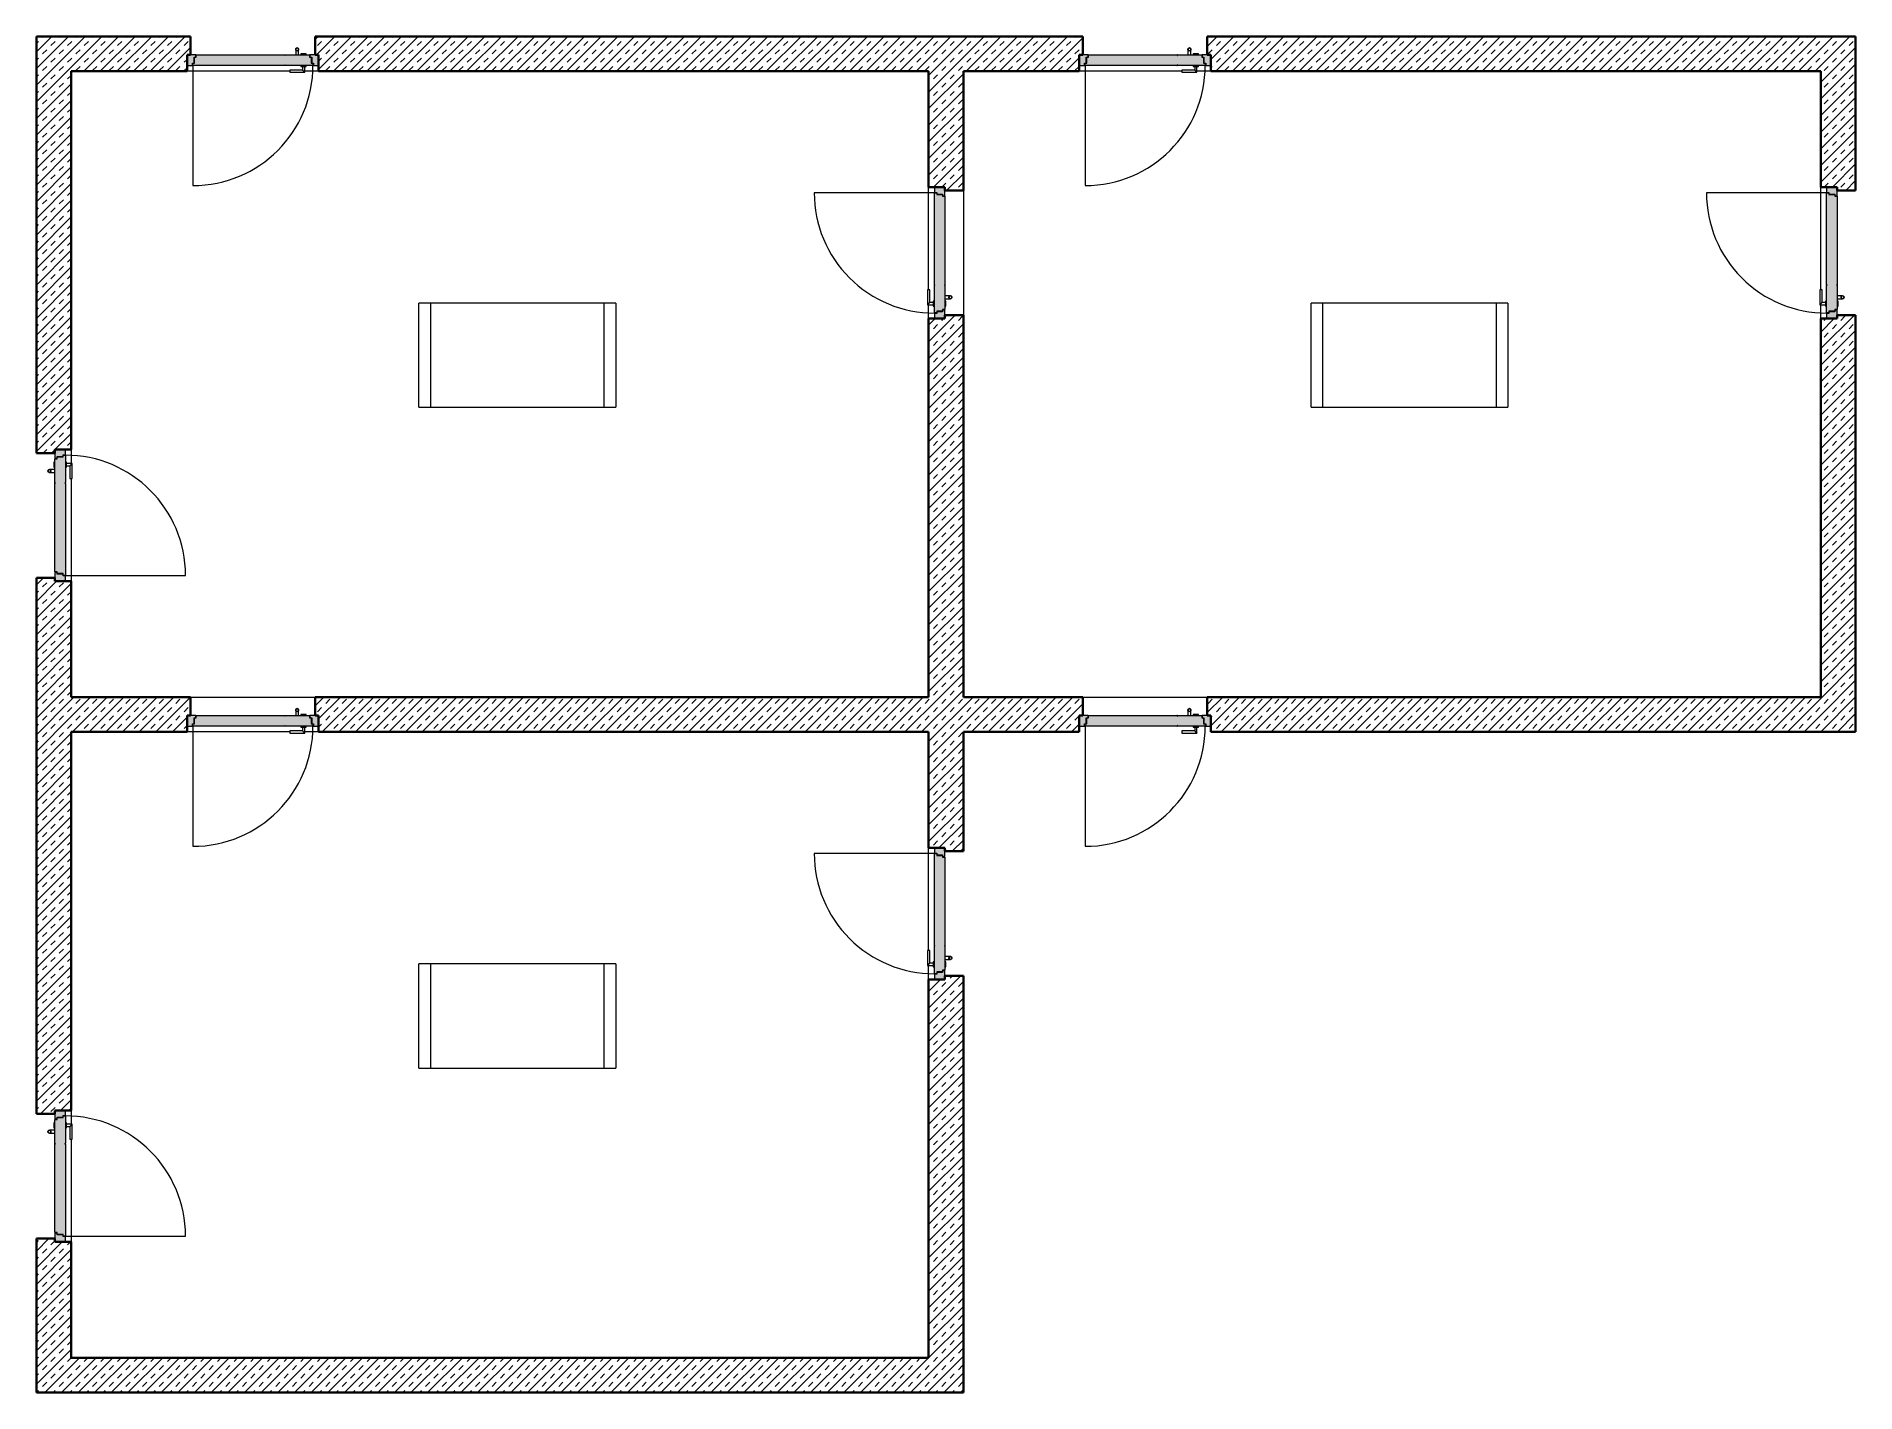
# Model space of a CAD drawing. Header units: millimetres. Extents: x 0 to 15700, y 0 to 11700.
import ezdxf

# ---------------------------------------------------------------- set-up
doc = ezdxf.new("R2010")
doc.units = ezdxf.units.MM
for name, color, linetype, lineweight in [('A-DOOR', 31, 'Continuous', 9), ('A-DOOR-FRAM', 31, 'Continuous', 9), ('A-DOOR-OPNG', 31, 'Continuous', 5), ('A-FLOR', 192, 'Continuous', 9), ('A-WALL', 113, 'Continuous', 9), ('A-WALL-PATT', 111, 'Continuous', 35), ('I-FURN', 30, 'Continuous', 9)]:
    doc.layers.add(name, color=color, linetype=linetype, lineweight=lineweight)
pattern_1 = [(45, (-17.96, -17.96), (-71.84205, 71.84205), [50.8, -50.8]), (45, (71.84, 0), (-71.84205, 71.84205), [])]

# ---------------------------------------------------------------- blocks, each defined once
blk = doc.blocks.new('TU DF 1 - Haustüre - ML - 1135 x 2250-2509428-Ebene 0')
at = {"layer": 'A-DOOR'}
h = blk.add_hatch(color=256, dxfattribs=at)
h.paths.add_polyline_path([(567, -100), (567, -10), (493, -10), (493, -30), (508, -30), (508, -80), (523, -80), (523, -100), (541, -100)])
h.paths.add_polyline_path([(-492, -30), (-492, -10), (-568, -10), (-568, -100), (-522, -100), (-522, -80), (-507, -80), (-507, -30)])
blk.add_hatch(color=256, dxfattribs=at).paths.add_polyline_path([(518, -100), (518, -80), (503, -80), (503, -30), (488, -30), (488, -10), (282, -10), (280, -11), (278, -14), (277, -11), (274, -10), (-488, -10), (-488, -30), (-503, -30), (-503, -80), (-518, -80), (-518, -100), (274, -100), (277, -99), (278, -96), (280, -99), (282, -100), (414, -100)])
at = {"layer": 'A-DOOR', "lineweight": 5}
for p, q in [((370, 38), (370, -10)), ((395, -10), (395, 38)), ((415, 0), (415, -10)), ((460, 0), (415, 0)), ((460, -10), (460, 0)), ((428, -140), (318, -140)), ((318, -140), (318, -160)), ((428, -140), (318, -140)), ((318, -140), (318, -160)), ((415, -100), (415, -110)), ((415, -110), (460, -110)), ((428, -110), (428, -140)), ((428, -110), (428, -140)), ((448, -160), (448, -110)), ((448, -160), (448, -110)), ((460, -110), (460, -100)), ((318, -160), (448, -160)), ((318, -160), (448, -160))]:
    blk.add_line(p, q, dxfattribs=at)
at = {"layer": 'A-DOOR'}
for p, q in [((-518, -80), (-503, -80)), ((-518, -100), (-518, -80)), ((274, -100), (-518, -100)), ((-503, -30), (-488, -30)), ((-503, -80), (-503, -30)), ((-488, -30), (-488, -10)), ((-488, -10), (274, -10)), ((274, -10), (282, -10)), ((282, -10), (488, -10)), ((518, -100), (282, -100)), ((488, -10), (488, -30)), ((488, -30), (503, -30)), ((503, -30), (503, -80)), ((503, -80), (518, -80)), ((518, -80), (518, -100))]:
    blk.add_line(p, q, dxfattribs=at)
at = {"layer": 'A-DOOR', "lineweight": 5}
for start, end in [(90, 270), (270, 90)]:
    blk.add_arc((383, 38), 12.5, start, end, dxfattribs=at)
at = {"layer": 'A-DOOR'}
for centre, start, end in [((274, -14), 0, 90), ((274, -96), 270, 0), ((282, -14), 90, 180), ((282, -14), 90, 180), ((282, -96), 180, 270), ((282, -96), 180, 270)]:
    blk.add_arc(centre, 4, start, end, dxfattribs=at)
at = {"layer": 'A-DOOR', "lineweight": 5}
for points, knots in [([(383, 25), (381, 25), (380, 25), (378, 26), (376, 27), (375, 27), (374, 28), (373, 29), (373, 30), (372, 31), (372, 31), (371, 32), (371, 33), (371, 33), (370, 34), (370, 35), (370, 36), (370, 37), (370, 38), (370, 38), (370, 39), (370, 40), (370, 41), (371, 42), (371, 42), (371, 43), (372, 44), (372, 44), (373, 45), (373, 46), (374, 47), (375, 48), (376, 48), (378, 49), (380, 50), (381, 50), (383, 50)], [-1, -1, -1, -1, -0.916667, -0.875, -0.833333, -0.791667, -0.770833, -0.75, -0.708333, -0.6875, -0.666667, -0.645833, -0.625, -0.604167, -0.583333, -0.5625, -0.541667, -0.520833, -0.5, -0.479167, -0.458333, -0.4375, -0.416667, -0.395833, -0.375, -0.354167, -0.333333, -0.3125, -0.291667, -0.25, -0.229167, -0.208333, -0.166667, -0.125, -0.083333, 0, 0, 0, 0]), ([(383, 50), (384, 50), (385, 50), (387, 49), (389, 48), (390, 48), (391, 47), (392, 46), (392, 45), (393, 44), (393, 44), (394, 43), (394, 42), (394, 42), (395, 41), (395, 40), (395, 39), (395, 38), (395, 38), (395, 37), (395, 36), (395, 35), (395, 34), (394, 33), (394, 33), (394, 32), (393, 31), (393, 31), (392, 30), (392, 29), (391, 28), (390, 27), (389, 27), (387, 26), (385, 25), (384, 25), (383, 25)], [-1, -1, -1, -1, -0.916667, -0.875, -0.833333, -0.791667, -0.770833, -0.75, -0.708333, -0.6875, -0.666667, -0.645833, -0.625, -0.604167, -0.583333, -0.5625, -0.541667, -0.520833, -0.5, -0.479167, -0.458333, -0.4375, -0.416667, -0.395833, -0.375, -0.354167, -0.333333, -0.3125, -0.291667, -0.25, -0.229167, -0.208333, -0.166667, -0.125, -0.083333, 0, 0, 0, 0]), ([(428, -140), (428, -140), (428, -140), (428, -141), (429, -141), (429, -142), (430, -142), (431, -143), (431, -144), (432, -145), (433, -146), (434, -146), (434, -147), (435, -147), (436, -148), (436, -149), (437, -149), (437, -150), (438, -151), (439, -151), (439, -152), (440, -153), (441, -153), (441, -154), (442, -154), (443, -155), (443, -156), (444, -156), (444, -157), (445, -158), (446, -158), (446, -159), (447, -159), (447, -160), (448, -160), (448, -160)], [0, 0, 0, 0, 0.083333, 0.125, 0.166667, 0.208333, 0.229167, 0.25, 0.291667, 0.333333, 0.354167, 0.375, 0.395833, 0.416667, 0.4375, 0.458333, 0.479167, 0.5, 0.520833, 0.541667, 0.5625, 0.583333, 0.604167, 0.625, 0.645833, 0.666667, 0.6875, 0.708333, 0.75, 0.770833, 0.791667, 0.833333, 0.875, 0.916667, 1, 1, 1, 1]), ([(428, -140), (428, -140), (428, -140), (428, -141), (429, -141), (429, -142), (430, -142), (431, -143), (431, -144), (432, -145), (433, -146), (434, -146), (434, -147), (435, -147), (436, -148), (436, -149), (437, -149), (437, -150), (438, -151), (439, -151), (439, -152), (440, -153), (441, -153), (441, -154), (442, -154), (443, -155), (443, -156), (444, -156), (444, -157), (445, -158), (446, -158), (446, -159), (447, -159), (447, -160), (448, -160), (448, -160)], [0, 0, 0, 0, 0.083333, 0.125, 0.166667, 0.208333, 0.229167, 0.25, 0.291667, 0.333333, 0.354167, 0.375, 0.395833, 0.416667, 0.4375, 0.458333, 0.479167, 0.5, 0.520833, 0.541667, 0.5625, 0.583333, 0.604167, 0.625, 0.645833, 0.666667, 0.6875, 0.708333, 0.75, 0.770833, 0.791667, 0.833333, 0.875, 0.916667, 1, 1, 1, 1])]:
    blk.add_open_spline(points, degree=3, knots=knots, dxfattribs=at)
at = {"layer": 'A-DOOR'}
for points, knots in [([(278, -14), (278, -14), (278, -14), (278, -13), (278, -13), (278, -13), (278, -12), (278, -12), (278, -12), (278, -12), (278, -12), (277, -11), (277, -11), (277, -11), (277, -11), (277, -11), (277, -11), (276, -10), (276, -10), (275, -10), (275, -10), (274, -10)], [-1, -1, -1, -1, -0.928571, -0.892857, -0.857143, -0.821429, -0.785714, -0.75, -0.714286, -0.678571, -0.642857, -0.571429, -0.535714, -0.5, -0.464286, -0.428571, -0.392857, -0.357143, -0.285714, -0.142857, 0, 0, 0, 0]), ([(274, -10), (275, -10), (275, -10), (276, -10), (276, -10), (277, -11), (277, -11), (277, -11), (277, -11), (277, -11), (277, -11), (278, -11), (278, -12), (278, -12), (278, -12), (278, -12), (278, -12), (278, -13), (278, -13), (278, -13), (278, -14), (278, -14), (278, -14)], [-1, -1, -1, -1, -0.857143, -0.714286, -0.642857, -0.607143, -0.571429, -0.535714, -0.5, -0.464286, -0.428571, -0.392857, -0.357143, -0.321429, -0.285714, -0.25, -0.214286, -0.178571, -0.142857, -0.107143, -0.071429, 0, 0, 0, 0]), ([(278, -96), (278, -96), (278, -96), (278, -97), (278, -97), (278, -97), (278, -98), (278, -98), (278, -98), (278, -98), (278, -98), (277, -99), (277, -99), (277, -99), (277, -99), (277, -99), (277, -99), (276, -100), (276, -100), (275, -100), (275, -100), (274, -100)], [-1, -1, -1, -1, -0.928571, -0.892857, -0.857143, -0.821429, -0.785714, -0.75, -0.714286, -0.678571, -0.642857, -0.571429, -0.535714, -0.5, -0.464286, -0.428571, -0.392857, -0.357143, -0.285714, -0.142857, 0, 0, 0, 0]), ([(274, -100), (275, -100), (275, -100), (276, -100), (276, -100), (277, -99), (277, -99), (277, -99), (277, -99), (277, -99), (277, -99), (278, -99), (278, -98), (278, -98), (278, -98), (278, -98), (278, -98), (278, -97), (278, -97), (278, -97), (278, -96), (278, -96), (278, -96)], [-1, -1, -1, -1, -0.857143, -0.714286, -0.642857, -0.607143, -0.571429, -0.535714, -0.5, -0.464286, -0.428571, -0.392857, -0.357143, -0.321429, -0.285714, -0.25, -0.214286, -0.178571, -0.142857, -0.107143, -0.071429, 0, 0, 0, 0])]:
    blk.add_open_spline(points, degree=3, knots=knots, dxfattribs=at)
at = {"layer": 'A-DOOR-FRAM'}
for p, q in [((-492, -10), (-568, -10)), ((-568, -10), (-568, -100)), ((-568, -100), (-522, -100)), ((-522, -100), (-522, -80)), ((-522, -80), (-507, -80)), ((-507, -80), (-507, -30)), ((-507, -30), (-492, -30)), ((-492, -30), (-492, -10)), ((567, -10), (493, -10)), ((493, -10), (493, -30)), ((493, -30), (508, -30)), ((508, -30), (508, -80)), ((508, -80), (523, -80)), ((523, -80), (523, -100)), ((523, -100), (567, -100)), ((567, -100), (567, -10))]:
    blk.add_line(p, q, dxfattribs=at)
at = {"layer": 'A-DOOR-OPNG'}
blk.add_line((-518, -100), (-518, -1137), dxfattribs=at)
blk.add_arc((-518, -100), 1037, 270, 0, dxfattribs=at)
blk = doc.blocks.new('TU DF 1 - Haustüre - ML - 1135 x 2250-V1-Ebene 0')
at = {"layer": 'A-DOOR'}
h = blk.add_hatch(color=256, dxfattribs=at)
h.paths.add_polyline_path([(-568, -100), (-522, -100), (-522, -80), (-507, -80), (-507, -30), (-492, -30), (-492, -10), (-568, -10)])
h.paths.add_polyline_path([(493, -10), (493, -30), (508, -30), (508, -80), (523, -80), (523, -100), (567, -100), (567, -10)])
blk.add_hatch(color=256, dxfattribs=at).paths.add_polyline_path([(-518, -80), (-518, -100), (275, -100), (277, -99), (279, -96), (280, -99), (283, -100), (519, -100), (519, -80), (504, -80), (504, -30), (489, -30), (489, -10), (283, -10), (280, -11), (279, -14), (277, -11), (275, -10), (-488, -10), (-488, -30), (-503, -30), (-503, -80)])
at = {"layer": 'A-DOOR', "lineweight": 5}
for p, q in [((370, 38), (370, -10)), ((395, -10), (395, 38)), ((415, 0), (415, -10)), ((460, 0), (415, 0)), ((460, -10), (460, 0)), ((428, -140), (318, -140)), ((318, -140), (318, -160)), ((428, -140), (318, -140)), ((318, -140), (318, -160)), ((415, -100), (415, -110)), ((415, -110), (460, -110)), ((428, -110), (428, -140)), ((428, -110), (428, -140)), ((448, -160), (448, -110)), ((448, -160), (448, -110)), ((460, -110), (460, -100)), ((318, -160), (448, -160)), ((318, -160), (448, -160))]:
    blk.add_line(p, q, dxfattribs=at)
at = {"layer": 'A-DOOR'}
for p, q in [((-518, -80), (-503, -80)), ((-518, -100), (-518, -80)), ((275, -100), (-518, -100)), ((-503, -30), (-488, -30)), ((-503, -80), (-503, -30)), ((-488, -30), (-488, -10)), ((-488, -10), (275, -10)), ((275, -10), (283, -10)), ((283, -10), (489, -10)), ((519, -100), (283, -100)), ((489, -10), (489, -30)), ((489, -30), (504, -30)), ((504, -30), (504, -80)), ((504, -80), (519, -80)), ((519, -80), (519, -100))]:
    blk.add_line(p, q, dxfattribs=at)
at = {"layer": 'A-DOOR', "lineweight": 5}
for start, end in [(90, 270), (270, 90)]:
    blk.add_arc((383, 38), 12.5, start, end, dxfattribs=at)
at = {"layer": 'A-DOOR'}
for centre, start, end in [((275, -14), 0, 90), ((275, -96), 270, 0), ((283, -14), 90, 180), ((283, -14), 90, 180), ((283, -96), 180, 270), ((283, -96), 180, 270)]:
    blk.add_arc(centre, 4, start, end, dxfattribs=at)
at = {"layer": 'A-DOOR', "lineweight": 5}
for points, knots in [([(383, 25), (381, 25), (380, 25), (378, 26), (376, 27), (375, 27), (374, 28), (373, 29), (373, 30), (372, 31), (372, 31), (371, 32), (371, 33), (371, 33), (370, 34), (370, 35), (370, 36), (370, 37), (370, 38), (370, 38), (370, 39), (370, 40), (370, 41), (371, 42), (371, 42), (371, 43), (372, 44), (372, 44), (373, 45), (373, 46), (374, 47), (375, 48), (376, 48), (378, 49), (380, 50), (381, 50), (383, 50)], [-1, -1, -1, -1, -0.916667, -0.875, -0.833333, -0.791667, -0.770833, -0.75, -0.708333, -0.6875, -0.666667, -0.645833, -0.625, -0.604167, -0.583333, -0.5625, -0.541667, -0.520833, -0.5, -0.479167, -0.458333, -0.4375, -0.416667, -0.395833, -0.375, -0.354167, -0.333333, -0.3125, -0.291667, -0.25, -0.229167, -0.208333, -0.166667, -0.125, -0.083333, 0, 0, 0, 0]), ([(383, 50), (384, 50), (385, 50), (387, 49), (389, 48), (390, 48), (391, 47), (392, 46), (392, 45), (393, 44), (393, 44), (394, 43), (394, 42), (394, 42), (395, 41), (395, 40), (395, 39), (395, 38), (395, 38), (395, 37), (395, 36), (395, 35), (395, 34), (394, 33), (394, 33), (394, 32), (393, 31), (393, 31), (392, 30), (392, 29), (391, 28), (390, 27), (389, 27), (387, 26), (385, 25), (384, 25), (383, 25)], [-1, -1, -1, -1, -0.916667, -0.875, -0.833333, -0.791667, -0.770833, -0.75, -0.708333, -0.6875, -0.666667, -0.645833, -0.625, -0.604167, -0.583333, -0.5625, -0.541667, -0.520833, -0.5, -0.479167, -0.458333, -0.4375, -0.416667, -0.395833, -0.375, -0.354167, -0.333333, -0.3125, -0.291667, -0.25, -0.229167, -0.208333, -0.166667, -0.125, -0.083333, 0, 0, 0, 0]), ([(428, -140), (428, -140), (428, -140), (428, -141), (429, -141), (429, -142), (430, -142), (431, -143), (431, -144), (432, -145), (433, -146), (434, -146), (434, -147), (435, -147), (436, -148), (436, -149), (437, -149), (437, -150), (438, -151), (439, -151), (439, -152), (440, -153), (441, -153), (441, -154), (442, -154), (443, -155), (443, -156), (444, -156), (444, -157), (445, -158), (446, -158), (446, -159), (447, -159), (447, -160), (448, -160), (448, -160)], [0, 0, 0, 0, 0.083333, 0.125, 0.166667, 0.208333, 0.229167, 0.25, 0.291667, 0.333333, 0.354167, 0.375, 0.395833, 0.416667, 0.4375, 0.458333, 0.479167, 0.5, 0.520833, 0.541667, 0.5625, 0.583333, 0.604167, 0.625, 0.645833, 0.666667, 0.6875, 0.708333, 0.75, 0.770833, 0.791667, 0.833333, 0.875, 0.916667, 1, 1, 1, 1]), ([(428, -140), (428, -140), (428, -140), (428, -141), (429, -141), (429, -142), (430, -142), (431, -143), (431, -144), (432, -145), (433, -146), (434, -146), (434, -147), (435, -147), (436, -148), (436, -149), (437, -149), (437, -150), (438, -151), (439, -151), (439, -152), (440, -153), (441, -153), (441, -154), (442, -154), (443, -155), (443, -156), (444, -156), (444, -157), (445, -158), (446, -158), (446, -159), (447, -159), (447, -160), (448, -160), (448, -160)], [0, 0, 0, 0, 0.083333, 0.125, 0.166667, 0.208333, 0.229167, 0.25, 0.291667, 0.333333, 0.354167, 0.375, 0.395833, 0.416667, 0.4375, 0.458333, 0.479167, 0.5, 0.520833, 0.541667, 0.5625, 0.583333, 0.604167, 0.625, 0.645833, 0.666667, 0.6875, 0.708333, 0.75, 0.770833, 0.791667, 0.833333, 0.875, 0.916667, 1, 1, 1, 1])]:
    blk.add_open_spline(points, degree=3, knots=knots, dxfattribs=at)
at = {"layer": 'A-DOOR'}
for points, knots in [([(279, -14), (279, -14), (278, -14), (278, -13), (278, -13), (278, -13), (278, -12), (278, -12), (278, -12), (278, -12), (278, -12), (277, -11), (277, -11), (277, -11), (277, -11), (277, -11), (277, -11), (276, -10), (276, -10), (275, -10), (275, -10), (275, -10)], [-1, -1, -1, -1, -0.928571, -0.892857, -0.857143, -0.821429, -0.785714, -0.75, -0.714286, -0.678571, -0.642857, -0.571429, -0.535714, -0.5, -0.464286, -0.428571, -0.392857, -0.357143, -0.285714, -0.142857, 0, 0, 0, 0]), ([(275, -10), (275, -10), (275, -10), (276, -10), (276, -10), (277, -11), (277, -11), (277, -11), (277, -11), (277, -11), (277, -11), (278, -11), (278, -12), (278, -12), (278, -12), (278, -12), (278, -12), (278, -13), (278, -13), (278, -13), (278, -14), (279, -14), (279, -14)], [-1, -1, -1, -1, -0.857143, -0.714286, -0.642857, -0.607143, -0.571429, -0.535714, -0.5, -0.464286, -0.428571, -0.392857, -0.357143, -0.321429, -0.285714, -0.25, -0.214286, -0.178571, -0.142857, -0.107143, -0.071429, 0, 0, 0, 0]), ([(279, -96), (279, -96), (278, -96), (278, -97), (278, -97), (278, -97), (278, -98), (278, -98), (278, -98), (278, -98), (278, -98), (277, -99), (277, -99), (277, -99), (277, -99), (277, -99), (277, -99), (276, -100), (276, -100), (275, -100), (275, -100), (275, -100)], [-1, -1, -1, -1, -0.928571, -0.892857, -0.857143, -0.821429, -0.785714, -0.75, -0.714286, -0.678571, -0.642857, -0.571429, -0.535714, -0.5, -0.464286, -0.428571, -0.392857, -0.357143, -0.285714, -0.142857, 0, 0, 0, 0]), ([(275, -100), (275, -100), (275, -100), (276, -100), (276, -100), (277, -99), (277, -99), (277, -99), (277, -99), (277, -99), (277, -99), (278, -99), (278, -98), (278, -98), (278, -98), (278, -98), (278, -98), (278, -97), (278, -97), (278, -97), (278, -96), (279, -96), (279, -96)], [-1, -1, -1, -1, -0.857143, -0.714286, -0.642857, -0.607143, -0.571429, -0.535714, -0.5, -0.464286, -0.428571, -0.392857, -0.357143, -0.321429, -0.285714, -0.25, -0.214286, -0.178571, -0.142857, -0.107143, -0.071429, 0, 0, 0, 0])]:
    blk.add_open_spline(points, degree=3, knots=knots, dxfattribs=at)
at = {"layer": 'A-DOOR-FRAM'}
for p, q in [((-492, -10), (-568, -10)), ((-568, -10), (-568, -100)), ((-568, -100), (-522, -100)), ((-522, -100), (-522, -80)), ((-522, -80), (-507, -80)), ((-507, -80), (-507, -30)), ((-507, -30), (-492, -30)), ((-492, -30), (-492, -10)), ((567, -10), (493, -10)), ((493, -10), (493, -30)), ((493, -30), (508, -30)), ((508, -30), (508, -80)), ((508, -80), (523, -80)), ((523, -80), (523, -100)), ((523, -100), (567, -100)), ((567, -100), (567, -10))]:
    blk.add_line(p, q, dxfattribs=at)
at = {"layer": 'A-DOOR-OPNG'}
blk.add_line((-518, -100), (-518, -1137), dxfattribs=at)
blk.add_arc((-518, -100), 1037, 270, 0, dxfattribs=at)
blk = doc.blocks.new('TU DF 1 - Haustüre - ML - 1135 x 2250-V2-Ebene 0')
at = {"layer": 'A-DOOR'}
h = blk.add_hatch(color=256, dxfattribs=at)
h.paths.add_polyline_path([(567, -100), (567, -10), (493, -10), (493, -30), (508, -30), (508, -80), (523, -80), (523, -100)])
h.paths.add_polyline_path([(-568, -100), (-522, -100), (-522, -80), (-507, -80), (-507, -30), (-492, -30), (-492, -10), (-568, -10)])
blk.add_hatch(color=256, dxfattribs=at).paths.add_polyline_path([(519, -100), (519, -80), (504, -80), (504, -30), (489, -30), (489, -10), (283, -10), (280, -11), (279, -14), (277, -11), (275, -10), (-488, -10), (-488, -30), (-503, -30), (-503, -80), (-518, -80), (-518, -100), (275, -100), (277, -99), (279, -96), (280, -99), (283, -100), (459, -100)])
at = {"layer": 'A-DOOR', "lineweight": 5}
for p, q in [((370, 38), (370, -10)), ((395, -10), (395, 38)), ((415, 0), (415, -10)), ((460, 0), (415, 0)), ((460, -10), (460, 0)), ((428, -140), (318, -140)), ((318, -140), (318, -160)), ((428, -140), (318, -140)), ((318, -140), (318, -160)), ((415, -100), (415, -110)), ((415, -110), (460, -110)), ((428, -110), (428, -140)), ((428, -110), (428, -140)), ((448, -160), (448, -110)), ((448, -160), (448, -110)), ((460, -110), (460, -100)), ((318, -160), (448, -160)), ((318, -160), (448, -160))]:
    blk.add_line(p, q, dxfattribs=at)
at = {"layer": 'A-DOOR'}
for p, q in [((-518, -80), (-503, -80)), ((-518, -100), (-518, -80)), ((275, -100), (-518, -100)), ((-503, -30), (-488, -30)), ((-503, -80), (-503, -30)), ((-488, -30), (-488, -10)), ((-488, -10), (275, -10)), ((275, -10), (283, -10)), ((283, -10), (489, -10)), ((519, -100), (283, -100)), ((489, -10), (489, -30)), ((489, -30), (504, -30)), ((504, -30), (504, -80)), ((504, -80), (519, -80)), ((519, -80), (519, -100))]:
    blk.add_line(p, q, dxfattribs=at)
at = {"layer": 'A-DOOR', "lineweight": 5}
for start, end in [(90, 270), (270, 90)]:
    blk.add_arc((383, 38), 12.5, start, end, dxfattribs=at)
at = {"layer": 'A-DOOR'}
for centre, start, end in [((275, -14), 0, 90), ((275, -96), 270, 0), ((283, -14), 90, 180), ((283, -14), 90, 180), ((283, -96), 180, 270), ((283, -96), 180, 270)]:
    blk.add_arc(centre, 4, start, end, dxfattribs=at)
at = {"layer": 'A-DOOR', "lineweight": 5}
for points, knots in [([(383, 25), (381, 25), (380, 25), (378, 26), (376, 27), (375, 27), (374, 28), (373, 29), (373, 30), (372, 31), (372, 31), (371, 32), (371, 33), (371, 33), (370, 34), (370, 35), (370, 36), (370, 37), (370, 38), (370, 38), (370, 39), (370, 40), (370, 41), (371, 42), (371, 42), (371, 43), (372, 44), (372, 44), (373, 45), (373, 46), (374, 47), (375, 48), (376, 48), (378, 49), (380, 50), (381, 50), (383, 50)], [-1, -1, -1, -1, -0.916667, -0.875, -0.833333, -0.791667, -0.770833, -0.75, -0.708333, -0.6875, -0.666667, -0.645833, -0.625, -0.604167, -0.583333, -0.5625, -0.541667, -0.520833, -0.5, -0.479167, -0.458333, -0.4375, -0.416667, -0.395833, -0.375, -0.354167, -0.333333, -0.3125, -0.291667, -0.25, -0.229167, -0.208333, -0.166667, -0.125, -0.083333, 0, 0, 0, 0]), ([(383, 50), (384, 50), (385, 50), (387, 49), (389, 48), (390, 48), (391, 47), (392, 46), (392, 45), (393, 44), (393, 44), (394, 43), (394, 42), (394, 42), (395, 41), (395, 40), (395, 39), (395, 38), (395, 38), (395, 37), (395, 36), (395, 35), (395, 34), (394, 33), (394, 33), (394, 32), (393, 31), (393, 31), (392, 30), (392, 29), (391, 28), (390, 27), (389, 27), (387, 26), (385, 25), (384, 25), (383, 25)], [-1, -1, -1, -1, -0.916667, -0.875, -0.833333, -0.791667, -0.770833, -0.75, -0.708333, -0.6875, -0.666667, -0.645833, -0.625, -0.604167, -0.583333, -0.5625, -0.541667, -0.520833, -0.5, -0.479167, -0.458333, -0.4375, -0.416667, -0.395833, -0.375, -0.354167, -0.333333, -0.3125, -0.291667, -0.25, -0.229167, -0.208333, -0.166667, -0.125, -0.083333, 0, 0, 0, 0]), ([(428, -140), (428, -140), (428, -140), (428, -141), (429, -141), (429, -142), (430, -142), (431, -143), (431, -144), (432, -145), (433, -146), (434, -146), (434, -147), (435, -147), (436, -148), (436, -149), (437, -149), (437, -150), (438, -151), (439, -151), (439, -152), (440, -153), (441, -153), (441, -154), (442, -154), (443, -155), (443, -156), (444, -156), (444, -157), (445, -158), (446, -158), (446, -159), (447, -159), (447, -160), (448, -160), (448, -160)], [0, 0, 0, 0, 0.083333, 0.125, 0.166667, 0.208333, 0.229167, 0.25, 0.291667, 0.333333, 0.354167, 0.375, 0.395833, 0.416667, 0.4375, 0.458333, 0.479167, 0.5, 0.520833, 0.541667, 0.5625, 0.583333, 0.604167, 0.625, 0.645833, 0.666667, 0.6875, 0.708333, 0.75, 0.770833, 0.791667, 0.833333, 0.875, 0.916667, 1, 1, 1, 1]), ([(428, -140), (428, -140), (428, -140), (428, -141), (429, -141), (429, -142), (430, -142), (431, -143), (431, -144), (432, -145), (433, -146), (434, -146), (434, -147), (435, -147), (436, -148), (436, -149), (437, -149), (437, -150), (438, -151), (439, -151), (439, -152), (440, -153), (441, -153), (441, -154), (442, -154), (443, -155), (443, -156), (444, -156), (444, -157), (445, -158), (446, -158), (446, -159), (447, -159), (447, -160), (448, -160), (448, -160)], [0, 0, 0, 0, 0.083333, 0.125, 0.166667, 0.208333, 0.229167, 0.25, 0.291667, 0.333333, 0.354167, 0.375, 0.395833, 0.416667, 0.4375, 0.458333, 0.479167, 0.5, 0.520833, 0.541667, 0.5625, 0.583333, 0.604167, 0.625, 0.645833, 0.666667, 0.6875, 0.708333, 0.75, 0.770833, 0.791667, 0.833333, 0.875, 0.916667, 1, 1, 1, 1])]:
    blk.add_open_spline(points, degree=3, knots=knots, dxfattribs=at)
at = {"layer": 'A-DOOR'}
for points, knots in [([(279, -14), (279, -14), (278, -14), (278, -13), (278, -13), (278, -13), (278, -12), (278, -12), (278, -12), (278, -12), (278, -12), (277, -11), (277, -11), (277, -11), (277, -11), (277, -11), (277, -11), (276, -10), (276, -10), (275, -10), (275, -10), (275, -10)], [-1, -1, -1, -1, -0.928571, -0.892857, -0.857143, -0.821429, -0.785714, -0.75, -0.714286, -0.678571, -0.642857, -0.571429, -0.535714, -0.5, -0.464286, -0.428571, -0.392857, -0.357143, -0.285714, -0.142857, 0, 0, 0, 0]), ([(275, -10), (275, -10), (275, -10), (276, -10), (276, -10), (277, -11), (277, -11), (277, -11), (277, -11), (277, -11), (277, -11), (278, -11), (278, -12), (278, -12), (278, -12), (278, -12), (278, -12), (278, -13), (278, -13), (278, -13), (278, -14), (279, -14), (279, -14)], [-1, -1, -1, -1, -0.857143, -0.714286, -0.642857, -0.607143, -0.571429, -0.535714, -0.5, -0.464286, -0.428571, -0.392857, -0.357143, -0.321429, -0.285714, -0.25, -0.214286, -0.178571, -0.142857, -0.107143, -0.071429, 0, 0, 0, 0]), ([(279, -96), (279, -96), (278, -96), (278, -97), (278, -97), (278, -97), (278, -98), (278, -98), (278, -98), (278, -98), (278, -98), (277, -99), (277, -99), (277, -99), (277, -99), (277, -99), (277, -99), (276, -100), (276, -100), (275, -100), (275, -100), (275, -100)], [-1, -1, -1, -1, -0.928571, -0.892857, -0.857143, -0.821429, -0.785714, -0.75, -0.714286, -0.678571, -0.642857, -0.571429, -0.535714, -0.5, -0.464286, -0.428571, -0.392857, -0.357143, -0.285714, -0.142857, 0, 0, 0, 0]), ([(275, -100), (275, -100), (275, -100), (276, -100), (276, -100), (277, -99), (277, -99), (277, -99), (277, -99), (277, -99), (277, -99), (278, -99), (278, -98), (278, -98), (278, -98), (278, -98), (278, -98), (278, -97), (278, -97), (278, -97), (278, -96), (279, -96), (279, -96)], [-1, -1, -1, -1, -0.857143, -0.714286, -0.642857, -0.607143, -0.571429, -0.535714, -0.5, -0.464286, -0.428571, -0.392857, -0.357143, -0.321429, -0.285714, -0.25, -0.214286, -0.178571, -0.142857, -0.107143, -0.071429, 0, 0, 0, 0])]:
    blk.add_open_spline(points, degree=3, knots=knots, dxfattribs=at)
at = {"layer": 'A-DOOR-FRAM'}
for p, q in [((-492, -10), (-568, -10)), ((-568, -10), (-568, -100)), ((-568, -100), (-522, -100)), ((-522, -100), (-522, -80)), ((-522, -80), (-507, -80)), ((-507, -80), (-507, -30)), ((-507, -30), (-492, -30)), ((-492, -30), (-492, -10)), ((567, -10), (493, -10)), ((493, -10), (493, -30)), ((493, -30), (508, -30)), ((508, -30), (508, -80)), ((508, -80), (523, -80)), ((523, -80), (523, -100)), ((523, -100), (567, -100)), ((567, -100), (567, -10))]:
    blk.add_line(p, q, dxfattribs=at)
at = {"layer": 'A-DOOR-OPNG'}
blk.add_line((-518, -100), (-518, -1137), dxfattribs=at)
blk.add_arc((-518, -100), 1037, 270, 0, dxfattribs=at)
blk = doc.blocks.new('Tisch-01 - 1700 x 900 x 780-2296047-Ebene 0')
at = {"layer": 'I-FURN'}
for p, q in [((-1005, -631), (-1005, 269)), ((-905, 269), (-1005, 269)), ((595, 269), (-905, 269)), ((-905, 269), (-905, -631)), ((-905, 269), (-905, -631)), ((595, -631), (595, 269)), ((595, -631), (595, 269)), ((695, 269), (595, 269)), ((695, 269), (695, -631)), ((-1005, -631), (-905, -631)), ((-905, -631), (595, -631)), ((595, -631), (695, -631))]:
    blk.add_line(p, q, dxfattribs=at)
blk = doc.blocks.new('TU DF 1 - Haustüre - ML - 1135 x 2250-V3-Ebene 0')
at = {"layer": 'A-DOOR'}
h = blk.add_hatch(color=256, dxfattribs=at)
h.paths.add_polyline_path([(567, -100), (567, -10), (493, -10), (493, -30), (508, -30), (508, -80), (523, -80), (523, -100)])
h.paths.add_polyline_path([(-492, -30), (-492, -10), (-568, -10), (-568, -100), (-522, -100), (-522, -80), (-507, -80), (-507, -30)])
blk.add_hatch(color=256, dxfattribs=at).paths.add_polyline_path([(518, -80), (503, -80), (503, -30), (488, -30), (488, -10), (282, -10), (280, -11), (278, -14), (277, -11), (274, -10), (-489, -10), (-489, -30), (-504, -30), (-504, -80), (-518, -80), (-518, -100), (274, -100), (277, -99), (278, -96), (280, -99), (282, -100), (518, -100)])
at = {"layer": 'A-DOOR', "lineweight": 5}
for p, q in [((370, 38), (370, -10)), ((395, -10), (395, 38)), ((415, 0), (415, -10)), ((460, 0), (415, 0)), ((460, -10), (460, 0)), ((428, -140), (318, -140)), ((318, -140), (318, -160)), ((428, -140), (318, -140)), ((318, -140), (318, -160)), ((415, -100), (415, -110)), ((415, -110), (460, -110)), ((428, -110), (428, -140)), ((428, -110), (428, -140)), ((448, -160), (448, -110)), ((448, -160), (448, -110)), ((460, -110), (460, -100)), ((318, -160), (448, -160)), ((318, -160), (448, -160))]:
    blk.add_line(p, q, dxfattribs=at)
at = {"layer": 'A-DOOR'}
for p, q in [((-518, -80), (-504, -80)), ((-518, -100), (-518, -80)), ((274, -100), (-518, -100)), ((-504, -30), (-489, -30)), ((-504, -80), (-504, -30)), ((-489, -30), (-489, -10)), ((-489, -10), (274, -10)), ((274, -10), (282, -10)), ((282, -10), (488, -10)), ((518, -100), (282, -100)), ((488, -10), (488, -30)), ((488, -30), (503, -30)), ((503, -30), (503, -80)), ((503, -80), (518, -80)), ((518, -80), (518, -100))]:
    blk.add_line(p, q, dxfattribs=at)
at = {"layer": 'A-DOOR', "lineweight": 5}
for start, end in [(90, 270), (270, 90)]:
    blk.add_arc((383, 38), 12.5, start, end, dxfattribs=at)
at = {"layer": 'A-DOOR'}
for centre, start, end in [((274, -14), 0, 90), ((274, -96), 270, 0), ((282, -14), 90, 180), ((282, -14), 90, 180), ((282, -96), 180, 270), ((282, -96), 180, 270)]:
    blk.add_arc(centre, 4, start, end, dxfattribs=at)
at = {"layer": 'A-DOOR', "lineweight": 5}
for points, knots in [([(383, 25), (381, 25), (380, 25), (378, 26), (376, 27), (375, 27), (374, 28), (373, 29), (373, 30), (372, 31), (372, 31), (371, 32), (371, 33), (371, 33), (370, 34), (370, 35), (370, 36), (370, 37), (370, 38), (370, 38), (370, 39), (370, 40), (370, 41), (371, 42), (371, 42), (371, 43), (372, 44), (372, 44), (373, 45), (373, 46), (374, 47), (375, 48), (376, 48), (378, 49), (380, 50), (381, 50), (383, 50)], [-1, -1, -1, -1, -0.916667, -0.875, -0.833333, -0.791667, -0.770833, -0.75, -0.708333, -0.6875, -0.666667, -0.645833, -0.625, -0.604167, -0.583333, -0.5625, -0.541667, -0.520833, -0.5, -0.479167, -0.458333, -0.4375, -0.416667, -0.395833, -0.375, -0.354167, -0.333333, -0.3125, -0.291667, -0.25, -0.229167, -0.208333, -0.166667, -0.125, -0.083333, 0, 0, 0, 0]), ([(383, 50), (384, 50), (385, 50), (387, 49), (389, 48), (390, 48), (391, 47), (392, 46), (392, 45), (393, 44), (393, 44), (394, 43), (394, 42), (394, 42), (395, 41), (395, 40), (395, 39), (395, 38), (395, 38), (395, 37), (395, 36), (395, 35), (395, 34), (394, 33), (394, 33), (394, 32), (393, 31), (393, 31), (392, 30), (392, 29), (391, 28), (390, 27), (389, 27), (387, 26), (385, 25), (384, 25), (383, 25)], [-1, -1, -1, -1, -0.916667, -0.875, -0.833333, -0.791667, -0.770833, -0.75, -0.708333, -0.6875, -0.666667, -0.645833, -0.625, -0.604167, -0.583333, -0.5625, -0.541667, -0.520833, -0.5, -0.479167, -0.458333, -0.4375, -0.416667, -0.395833, -0.375, -0.354167, -0.333333, -0.3125, -0.291667, -0.25, -0.229167, -0.208333, -0.166667, -0.125, -0.083333, 0, 0, 0, 0]), ([(428, -140), (428, -140), (428, -140), (428, -141), (429, -141), (429, -142), (430, -142), (431, -143), (431, -144), (432, -145), (433, -146), (434, -146), (434, -147), (435, -147), (436, -148), (436, -149), (437, -149), (437, -150), (438, -151), (439, -151), (439, -152), (440, -153), (441, -153), (441, -154), (442, -154), (443, -155), (443, -156), (444, -156), (444, -157), (445, -158), (446, -158), (446, -159), (447, -159), (447, -160), (448, -160), (448, -160)], [0, 0, 0, 0, 0.083333, 0.125, 0.166667, 0.208333, 0.229167, 0.25, 0.291667, 0.333333, 0.354167, 0.375, 0.395833, 0.416667, 0.4375, 0.458333, 0.479167, 0.5, 0.520833, 0.541667, 0.5625, 0.583333, 0.604167, 0.625, 0.645833, 0.666667, 0.6875, 0.708333, 0.75, 0.770833, 0.791667, 0.833333, 0.875, 0.916667, 1, 1, 1, 1]), ([(428, -140), (428, -140), (428, -140), (428, -141), (429, -141), (429, -142), (430, -142), (431, -143), (431, -144), (432, -145), (433, -146), (434, -146), (434, -147), (435, -147), (436, -148), (436, -149), (437, -149), (437, -150), (438, -151), (439, -151), (439, -152), (440, -153), (441, -153), (441, -154), (442, -154), (443, -155), (443, -156), (444, -156), (444, -157), (445, -158), (446, -158), (446, -159), (447, -159), (447, -160), (448, -160), (448, -160)], [0, 0, 0, 0, 0.083333, 0.125, 0.166667, 0.208333, 0.229167, 0.25, 0.291667, 0.333333, 0.354167, 0.375, 0.395833, 0.416667, 0.4375, 0.458333, 0.479167, 0.5, 0.520833, 0.541667, 0.5625, 0.583333, 0.604167, 0.625, 0.645833, 0.666667, 0.6875, 0.708333, 0.75, 0.770833, 0.791667, 0.833333, 0.875, 0.916667, 1, 1, 1, 1])]:
    blk.add_open_spline(points, degree=3, knots=knots, dxfattribs=at)
at = {"layer": 'A-DOOR'}
for points, knots in [([(278, -14), (278, -14), (278, -14), (278, -13), (278, -13), (278, -13), (278, -12), (278, -12), (278, -12), (278, -12), (278, -12), (277, -11), (277, -11), (277, -11), (277, -11), (277, -11), (277, -11), (276, -10), (276, -10), (275, -10), (275, -10), (274, -10)], [-1, -1, -1, -1, -0.928571, -0.892857, -0.857143, -0.821429, -0.785714, -0.75, -0.714286, -0.678571, -0.642857, -0.571429, -0.535714, -0.5, -0.464286, -0.428571, -0.392857, -0.357143, -0.285714, -0.142857, 0, 0, 0, 0]), ([(274, -10), (275, -10), (275, -10), (276, -10), (276, -10), (277, -11), (277, -11), (277, -11), (277, -11), (277, -11), (277, -11), (278, -11), (278, -12), (278, -12), (278, -12), (278, -12), (278, -12), (278, -13), (278, -13), (278, -13), (278, -14), (278, -14), (278, -14)], [-1, -1, -1, -1, -0.857143, -0.714286, -0.642857, -0.607143, -0.571429, -0.535714, -0.5, -0.464286, -0.428571, -0.392857, -0.357143, -0.321429, -0.285714, -0.25, -0.214286, -0.178571, -0.142857, -0.107143, -0.071429, 0, 0, 0, 0]), ([(278, -96), (278, -96), (278, -96), (278, -97), (278, -97), (278, -97), (278, -98), (278, -98), (278, -98), (278, -98), (278, -98), (277, -99), (277, -99), (277, -99), (277, -99), (277, -99), (277, -99), (276, -100), (276, -100), (275, -100), (275, -100), (274, -100)], [-1, -1, -1, -1, -0.928571, -0.892857, -0.857143, -0.821429, -0.785714, -0.75, -0.714286, -0.678571, -0.642857, -0.571429, -0.535714, -0.5, -0.464286, -0.428571, -0.392857, -0.357143, -0.285714, -0.142857, 0, 0, 0, 0]), ([(274, -100), (275, -100), (275, -100), (276, -100), (276, -100), (277, -99), (277, -99), (277, -99), (277, -99), (277, -99), (277, -99), (278, -99), (278, -98), (278, -98), (278, -98), (278, -98), (278, -98), (278, -97), (278, -97), (278, -97), (278, -96), (278, -96), (278, -96)], [-1, -1, -1, -1, -0.857143, -0.714286, -0.642857, -0.607143, -0.571429, -0.535714, -0.5, -0.464286, -0.428571, -0.392857, -0.357143, -0.321429, -0.285714, -0.25, -0.214286, -0.178571, -0.142857, -0.107143, -0.071429, 0, 0, 0, 0])]:
    blk.add_open_spline(points, degree=3, knots=knots, dxfattribs=at)
at = {"layer": 'A-DOOR-FRAM'}
for p, q in [((-492, -10), (-568, -10)), ((-568, -10), (-568, -100)), ((-568, -100), (-522, -100)), ((-522, -100), (-522, -80)), ((-522, -80), (-507, -80)), ((-507, -80), (-507, -30)), ((-507, -30), (-492, -30)), ((-492, -30), (-492, -10)), ((567, -10), (493, -10)), ((493, -10), (493, -30)), ((493, -30), (508, -30)), ((508, -30), (508, -80)), ((508, -80), (523, -80)), ((523, -80), (523, -100)), ((523, -100), (567, -100)), ((567, -100), (567, -10))]:
    blk.add_line(p, q, dxfattribs=at)
at = {"layer": 'A-DOOR-OPNG'}
blk.add_line((-518, -100), (-518, -1137), dxfattribs=at)
blk.add_arc((-518, -100), 1037, 270, 0, dxfattribs=at)
blk = doc.blocks.new('TU DF 1 - Haustüre - ML - 1135 x 2250-V4-Ebene 0')
at = {"layer": 'A-DOOR'}
h = blk.add_hatch(color=256, dxfattribs=at)
h.paths.add_polyline_path([(-568, -100), (-522, -100), (-522, -80), (-507, -80), (-507, -30), (-492, -30), (-492, -10), (-568, -10), (-568, -100)])
h.paths.add_polyline_path([(493, -10), (493, -30), (508, -30), (508, -80), (523, -80), (523, -100), (567, -100), (567, -10)])
blk.add_hatch(color=256, dxfattribs=at).paths.add_polyline_path([(-518, -80), (-518, -100), (275, -100), (277, -99), (279, -96), (280, -99), (283, -100), (519, -100), (519, -80), (504, -80), (504, -30), (489, -30), (489, -10), (283, -10), (280, -11), (279, -14), (277, -11), (275, -10), (-488, -10), (-488, -30), (-503, -30), (-503, -80)])
at = {"layer": 'A-DOOR', "lineweight": 5}
for p, q in [((370, 38), (370, -10)), ((395, -10), (395, 38)), ((415, 0), (415, -10)), ((460, 0), (415, 0)), ((460, -10), (460, 0)), ((428, -140), (318, -140)), ((318, -140), (318, -160)), ((428, -140), (318, -140)), ((318, -140), (318, -160)), ((415, -100), (415, -110)), ((415, -110), (460, -110)), ((428, -110), (428, -140)), ((428, -110), (428, -140)), ((448, -160), (448, -110)), ((448, -160), (448, -110)), ((460, -110), (460, -100)), ((318, -160), (448, -160)), ((318, -160), (448, -160))]:
    blk.add_line(p, q, dxfattribs=at)
at = {"layer": 'A-DOOR'}
for p, q in [((-518, -80), (-503, -80)), ((-518, -100), (-518, -80)), ((275, -100), (-518, -100)), ((-503, -30), (-488, -30)), ((-503, -80), (-503, -30)), ((-488, -30), (-488, -10)), ((-488, -10), (275, -10)), ((275, -10), (283, -10)), ((283, -10), (489, -10)), ((519, -100), (283, -100)), ((489, -10), (489, -30)), ((489, -30), (504, -30)), ((504, -30), (504, -80)), ((504, -80), (519, -80)), ((519, -80), (519, -100))]:
    blk.add_line(p, q, dxfattribs=at)
at = {"layer": 'A-DOOR', "lineweight": 5}
for start, end in [(90, 270), (270, 90)]:
    blk.add_arc((383, 38), 12.5, start, end, dxfattribs=at)
at = {"layer": 'A-DOOR'}
for centre, start, end in [((275, -14), 0, 90), ((275, -96), 270, 0), ((283, -14), 90, 180), ((283, -14), 90, 180), ((283, -96), 180, 270), ((283, -96), 180, 270)]:
    blk.add_arc(centre, 4, start, end, dxfattribs=at)
at = {"layer": 'A-DOOR', "lineweight": 5}
for points, knots in [([(383, 25), (381, 25), (380, 25), (378, 26), (376, 27), (375, 27), (374, 28), (373, 29), (373, 30), (372, 31), (372, 31), (371, 32), (371, 33), (371, 33), (370, 34), (370, 35), (370, 36), (370, 37), (370, 38), (370, 38), (370, 39), (370, 40), (370, 41), (371, 42), (371, 42), (371, 43), (372, 44), (372, 44), (373, 45), (373, 46), (374, 47), (375, 48), (376, 48), (378, 49), (380, 50), (381, 50), (383, 50)], [-1, -1, -1, -1, -0.916667, -0.875, -0.833333, -0.791667, -0.770833, -0.75, -0.708333, -0.6875, -0.666667, -0.645833, -0.625, -0.604167, -0.583333, -0.5625, -0.541667, -0.520833, -0.5, -0.479167, -0.458333, -0.4375, -0.416667, -0.395833, -0.375, -0.354167, -0.333333, -0.3125, -0.291667, -0.25, -0.229167, -0.208333, -0.166667, -0.125, -0.083333, 0, 0, 0, 0]), ([(383, 50), (384, 50), (385, 50), (387, 49), (389, 48), (390, 48), (391, 47), (392, 46), (392, 45), (393, 44), (393, 44), (394, 43), (394, 42), (394, 42), (395, 41), (395, 40), (395, 39), (395, 38), (395, 38), (395, 37), (395, 36), (395, 35), (395, 34), (394, 33), (394, 33), (394, 32), (393, 31), (393, 31), (392, 30), (392, 29), (391, 28), (390, 27), (389, 27), (387, 26), (385, 25), (384, 25), (383, 25)], [-1, -1, -1, -1, -0.916667, -0.875, -0.833333, -0.791667, -0.770833, -0.75, -0.708333, -0.6875, -0.666667, -0.645833, -0.625, -0.604167, -0.583333, -0.5625, -0.541667, -0.520833, -0.5, -0.479167, -0.458333, -0.4375, -0.416667, -0.395833, -0.375, -0.354167, -0.333333, -0.3125, -0.291667, -0.25, -0.229167, -0.208333, -0.166667, -0.125, -0.083333, 0, 0, 0, 0]), ([(428, -140), (428, -140), (428, -140), (428, -141), (429, -141), (429, -142), (430, -142), (431, -143), (431, -144), (432, -145), (433, -146), (434, -146), (434, -147), (435, -147), (436, -148), (436, -149), (437, -149), (437, -150), (438, -151), (439, -151), (439, -152), (440, -153), (441, -153), (441, -154), (442, -154), (443, -155), (443, -156), (444, -156), (444, -157), (445, -158), (446, -158), (446, -159), (447, -159), (447, -160), (448, -160), (448, -160)], [0, 0, 0, 0, 0.083333, 0.125, 0.166667, 0.208333, 0.229167, 0.25, 0.291667, 0.333333, 0.354167, 0.375, 0.395833, 0.416667, 0.4375, 0.458333, 0.479167, 0.5, 0.520833, 0.541667, 0.5625, 0.583333, 0.604167, 0.625, 0.645833, 0.666667, 0.6875, 0.708333, 0.75, 0.770833, 0.791667, 0.833333, 0.875, 0.916667, 1, 1, 1, 1]), ([(428, -140), (428, -140), (428, -140), (428, -141), (429, -141), (429, -142), (430, -142), (431, -143), (431, -144), (432, -145), (433, -146), (434, -146), (434, -147), (435, -147), (436, -148), (436, -149), (437, -149), (437, -150), (438, -151), (439, -151), (439, -152), (440, -153), (441, -153), (441, -154), (442, -154), (443, -155), (443, -156), (444, -156), (444, -157), (445, -158), (446, -158), (446, -159), (447, -159), (447, -160), (448, -160), (448, -160)], [0, 0, 0, 0, 0.083333, 0.125, 0.166667, 0.208333, 0.229167, 0.25, 0.291667, 0.333333, 0.354167, 0.375, 0.395833, 0.416667, 0.4375, 0.458333, 0.479167, 0.5, 0.520833, 0.541667, 0.5625, 0.583333, 0.604167, 0.625, 0.645833, 0.666667, 0.6875, 0.708333, 0.75, 0.770833, 0.791667, 0.833333, 0.875, 0.916667, 1, 1, 1, 1])]:
    blk.add_open_spline(points, degree=3, knots=knots, dxfattribs=at)
at = {"layer": 'A-DOOR'}
for points, knots in [([(279, -14), (279, -14), (278, -14), (278, -13), (278, -13), (278, -13), (278, -12), (278, -12), (278, -12), (278, -12), (278, -12), (277, -11), (277, -11), (277, -11), (277, -11), (277, -11), (277, -11), (276, -10), (276, -10), (275, -10), (275, -10), (275, -10)], [-1, -1, -1, -1, -0.928571, -0.892857, -0.857143, -0.821429, -0.785714, -0.75, -0.714286, -0.678571, -0.642857, -0.571429, -0.535714, -0.5, -0.464286, -0.428571, -0.392857, -0.357143, -0.285714, -0.142857, 0, 0, 0, 0]), ([(275, -10), (275, -10), (275, -10), (276, -10), (276, -10), (277, -11), (277, -11), (277, -11), (277, -11), (277, -11), (277, -11), (278, -11), (278, -12), (278, -12), (278, -12), (278, -12), (278, -12), (278, -13), (278, -13), (278, -13), (278, -14), (279, -14), (279, -14)], [-1, -1, -1, -1, -0.857143, -0.714286, -0.642857, -0.607143, -0.571429, -0.535714, -0.5, -0.464286, -0.428571, -0.392857, -0.357143, -0.321429, -0.285714, -0.25, -0.214286, -0.178571, -0.142857, -0.107143, -0.071429, 0, 0, 0, 0]), ([(279, -96), (279, -96), (278, -96), (278, -97), (278, -97), (278, -97), (278, -98), (278, -98), (278, -98), (278, -98), (278, -98), (277, -99), (277, -99), (277, -99), (277, -99), (277, -99), (277, -99), (276, -100), (276, -100), (275, -100), (275, -100), (275, -100)], [-1, -1, -1, -1, -0.928571, -0.892857, -0.857143, -0.821429, -0.785714, -0.75, -0.714286, -0.678571, -0.642857, -0.571429, -0.535714, -0.5, -0.464286, -0.428571, -0.392857, -0.357143, -0.285714, -0.142857, 0, 0, 0, 0]), ([(275, -100), (275, -100), (275, -100), (276, -100), (276, -100), (277, -99), (277, -99), (277, -99), (277, -99), (277, -99), (277, -99), (278, -99), (278, -98), (278, -98), (278, -98), (278, -98), (278, -98), (278, -97), (278, -97), (278, -97), (278, -96), (279, -96), (279, -96)], [-1, -1, -1, -1, -0.857143, -0.714286, -0.642857, -0.607143, -0.571429, -0.535714, -0.5, -0.464286, -0.428571, -0.392857, -0.357143, -0.321429, -0.285714, -0.25, -0.214286, -0.178571, -0.142857, -0.107143, -0.071429, 0, 0, 0, 0])]:
    blk.add_open_spline(points, degree=3, knots=knots, dxfattribs=at)
at = {"layer": 'A-DOOR-FRAM'}
for p, q in [((-492, -10), (-568, -10)), ((-568, -10), (-568, -100)), ((-568, -100), (-522, -100)), ((-522, -100), (-522, -80)), ((-522, -80), (-507, -80)), ((-507, -80), (-507, -30)), ((-507, -30), (-492, -30)), ((-492, -30), (-492, -10)), ((567, -10), (493, -10)), ((493, -10), (493, -30)), ((493, -30), (508, -30)), ((508, -30), (508, -80)), ((508, -80), (523, -80)), ((523, -80), (523, -100)), ((523, -100), (567, -100)), ((567, -100), (567, -10))]:
    blk.add_line(p, q, dxfattribs=at)
at = {"layer": 'A-DOOR-OPNG'}
blk.add_line((-518, -100), (-518, -1137), dxfattribs=at)
blk.add_arc((-518, -100), 1037, 270, 0, dxfattribs=at)
blk = doc.blocks.new('TU DF 1 - Haustüre - ML - 1135 x 2250-V5-Ebene 0')
at = {"layer": 'A-DOOR'}
h = blk.add_hatch(color=256, dxfattribs=at)
h.paths.add_polyline_path([(523, -100), (567, -100), (567, -10), (493, -10), (493, -30), (508, -30), (508, -80), (523, -80)])
h.paths.add_polyline_path([(-568, -100), (-522, -100), (-522, -80), (-507, -80), (-507, -30), (-492, -30), (-492, -10), (-568, -10), (-568, -70)])
blk.add_hatch(color=256, dxfattribs=at).paths.add_polyline_path([(519, -100), (519, -80), (504, -80), (504, -30), (489, -30), (489, -10), (283, -10), (280, -11), (279, -14), (277, -11), (275, -10), (-488, -10), (-488, -30), (-503, -30), (-503, -80), (-518, -80), (-518, -100), (275, -100), (277, -99), (279, -96), (280, -99), (283, -100), (459, -100)])
at = {"layer": 'A-DOOR', "lineweight": 5}
for p, q in [((370, 38), (370, -10)), ((395, -10), (395, 38)), ((415, 0), (415, -10)), ((460, 0), (415, 0)), ((460, -10), (460, 0)), ((428, -140), (318, -140)), ((318, -140), (318, -160)), ((428, -140), (318, -140)), ((318, -140), (318, -160)), ((415, -100), (415, -110)), ((415, -110), (460, -110)), ((428, -110), (428, -140)), ((428, -110), (428, -140)), ((448, -160), (448, -110)), ((448, -160), (448, -110)), ((460, -110), (460, -100)), ((318, -160), (448, -160)), ((318, -160), (448, -160))]:
    blk.add_line(p, q, dxfattribs=at)
at = {"layer": 'A-DOOR'}
for p, q in [((-518, -80), (-503, -80)), ((-518, -100), (-518, -80)), ((275, -100), (-518, -100)), ((-503, -30), (-488, -30)), ((-503, -80), (-503, -30)), ((-488, -30), (-488, -10)), ((-488, -10), (275, -10)), ((275, -10), (283, -10)), ((283, -10), (489, -10)), ((519, -100), (283, -100)), ((489, -10), (489, -30)), ((489, -30), (504, -30)), ((504, -30), (504, -80)), ((504, -80), (519, -80)), ((519, -80), (519, -100))]:
    blk.add_line(p, q, dxfattribs=at)
at = {"layer": 'A-DOOR', "lineweight": 5}
for start, end in [(90, 270), (270, 90)]:
    blk.add_arc((383, 38), 12.5, start, end, dxfattribs=at)
at = {"layer": 'A-DOOR'}
for centre, start, end in [((275, -14), 0, 90), ((275, -96), 270, 0), ((283, -14), 90, 180), ((283, -14), 90, 180), ((283, -96), 180, 270), ((283, -96), 180, 270)]:
    blk.add_arc(centre, 4, start, end, dxfattribs=at)
at = {"layer": 'A-DOOR', "lineweight": 5}
for points, knots in [([(383, 25), (381, 25), (380, 25), (378, 26), (376, 27), (375, 27), (374, 28), (373, 29), (373, 30), (372, 31), (372, 31), (371, 32), (371, 33), (371, 33), (370, 34), (370, 35), (370, 36), (370, 37), (370, 38), (370, 38), (370, 39), (370, 40), (370, 41), (371, 42), (371, 42), (371, 43), (372, 44), (372, 44), (373, 45), (373, 46), (374, 47), (375, 48), (376, 48), (378, 49), (380, 50), (381, 50), (383, 50)], [-1, -1, -1, -1, -0.916667, -0.875, -0.833333, -0.791667, -0.770833, -0.75, -0.708333, -0.6875, -0.666667, -0.645833, -0.625, -0.604167, -0.583333, -0.5625, -0.541667, -0.520833, -0.5, -0.479167, -0.458333, -0.4375, -0.416667, -0.395833, -0.375, -0.354167, -0.333333, -0.3125, -0.291667, -0.25, -0.229167, -0.208333, -0.166667, -0.125, -0.083333, 0, 0, 0, 0]), ([(383, 50), (384, 50), (385, 50), (387, 49), (389, 48), (390, 48), (391, 47), (392, 46), (392, 45), (393, 44), (393, 44), (394, 43), (394, 42), (394, 42), (395, 41), (395, 40), (395, 39), (395, 38), (395, 38), (395, 37), (395, 36), (395, 35), (395, 34), (394, 33), (394, 33), (394, 32), (393, 31), (393, 31), (392, 30), (392, 29), (391, 28), (390, 27), (389, 27), (387, 26), (385, 25), (384, 25), (383, 25)], [-1, -1, -1, -1, -0.916667, -0.875, -0.833333, -0.791667, -0.770833, -0.75, -0.708333, -0.6875, -0.666667, -0.645833, -0.625, -0.604167, -0.583333, -0.5625, -0.541667, -0.520833, -0.5, -0.479167, -0.458333, -0.4375, -0.416667, -0.395833, -0.375, -0.354167, -0.333333, -0.3125, -0.291667, -0.25, -0.229167, -0.208333, -0.166667, -0.125, -0.083333, 0, 0, 0, 0]), ([(428, -140), (428, -140), (428, -140), (428, -141), (429, -141), (429, -142), (430, -142), (431, -143), (431, -144), (432, -145), (433, -146), (434, -146), (434, -147), (435, -147), (436, -148), (436, -149), (437, -149), (437, -150), (438, -151), (439, -151), (439, -152), (440, -153), (441, -153), (441, -154), (442, -154), (443, -155), (443, -156), (444, -156), (444, -157), (445, -158), (446, -158), (446, -159), (447, -159), (447, -160), (448, -160), (448, -160)], [0, 0, 0, 0, 0.083333, 0.125, 0.166667, 0.208333, 0.229167, 0.25, 0.291667, 0.333333, 0.354167, 0.375, 0.395833, 0.416667, 0.4375, 0.458333, 0.479167, 0.5, 0.520833, 0.541667, 0.5625, 0.583333, 0.604167, 0.625, 0.645833, 0.666667, 0.6875, 0.708333, 0.75, 0.770833, 0.791667, 0.833333, 0.875, 0.916667, 1, 1, 1, 1]), ([(428, -140), (428, -140), (428, -140), (428, -141), (429, -141), (429, -142), (430, -142), (431, -143), (431, -144), (432, -145), (433, -146), (434, -146), (434, -147), (435, -147), (436, -148), (436, -149), (437, -149), (437, -150), (438, -151), (439, -151), (439, -152), (440, -153), (441, -153), (441, -154), (442, -154), (443, -155), (443, -156), (444, -156), (444, -157), (445, -158), (446, -158), (446, -159), (447, -159), (447, -160), (448, -160), (448, -160)], [0, 0, 0, 0, 0.083333, 0.125, 0.166667, 0.208333, 0.229167, 0.25, 0.291667, 0.333333, 0.354167, 0.375, 0.395833, 0.416667, 0.4375, 0.458333, 0.479167, 0.5, 0.520833, 0.541667, 0.5625, 0.583333, 0.604167, 0.625, 0.645833, 0.666667, 0.6875, 0.708333, 0.75, 0.770833, 0.791667, 0.833333, 0.875, 0.916667, 1, 1, 1, 1])]:
    blk.add_open_spline(points, degree=3, knots=knots, dxfattribs=at)
at = {"layer": 'A-DOOR'}
for points, knots in [([(279, -14), (279, -14), (278, -14), (278, -13), (278, -13), (278, -13), (278, -12), (278, -12), (278, -12), (278, -12), (278, -12), (277, -11), (277, -11), (277, -11), (277, -11), (277, -11), (277, -11), (276, -10), (276, -10), (275, -10), (275, -10), (275, -10)], [-1, -1, -1, -1, -0.928571, -0.892857, -0.857143, -0.821429, -0.785714, -0.75, -0.714286, -0.678571, -0.642857, -0.571429, -0.535714, -0.5, -0.464286, -0.428571, -0.392857, -0.357143, -0.285714, -0.142857, 0, 0, 0, 0]), ([(275, -10), (275, -10), (275, -10), (276, -10), (276, -10), (277, -11), (277, -11), (277, -11), (277, -11), (277, -11), (277, -11), (278, -11), (278, -12), (278, -12), (278, -12), (278, -12), (278, -12), (278, -13), (278, -13), (278, -13), (278, -14), (279, -14), (279, -14)], [-1, -1, -1, -1, -0.857143, -0.714286, -0.642857, -0.607143, -0.571429, -0.535714, -0.5, -0.464286, -0.428571, -0.392857, -0.357143, -0.321429, -0.285714, -0.25, -0.214286, -0.178571, -0.142857, -0.107143, -0.071429, 0, 0, 0, 0]), ([(279, -96), (279, -96), (278, -96), (278, -97), (278, -97), (278, -97), (278, -98), (278, -98), (278, -98), (278, -98), (278, -98), (277, -99), (277, -99), (277, -99), (277, -99), (277, -99), (277, -99), (276, -100), (276, -100), (275, -100), (275, -100), (275, -100)], [-1, -1, -1, -1, -0.928571, -0.892857, -0.857143, -0.821429, -0.785714, -0.75, -0.714286, -0.678571, -0.642857, -0.571429, -0.535714, -0.5, -0.464286, -0.428571, -0.392857, -0.357143, -0.285714, -0.142857, 0, 0, 0, 0]), ([(275, -100), (275, -100), (275, -100), (276, -100), (276, -100), (277, -99), (277, -99), (277, -99), (277, -99), (277, -99), (277, -99), (278, -99), (278, -98), (278, -98), (278, -98), (278, -98), (278, -98), (278, -97), (278, -97), (278, -97), (278, -96), (279, -96), (279, -96)], [-1, -1, -1, -1, -0.857143, -0.714286, -0.642857, -0.607143, -0.571429, -0.535714, -0.5, -0.464286, -0.428571, -0.392857, -0.357143, -0.321429, -0.285714, -0.25, -0.214286, -0.178571, -0.142857, -0.107143, -0.071429, 0, 0, 0, 0])]:
    blk.add_open_spline(points, degree=3, knots=knots, dxfattribs=at)
at = {"layer": 'A-DOOR-FRAM'}
for p, q in [((-492, -10), (-568, -10)), ((-568, -10), (-568, -100)), ((-568, -100), (-522, -100)), ((-522, -100), (-522, -80)), ((-522, -80), (-507, -80)), ((-507, -80), (-507, -30)), ((-507, -30), (-492, -30)), ((-492, -30), (-492, -10)), ((567, -10), (493, -10)), ((493, -10), (493, -30)), ((493, -30), (508, -30)), ((508, -30), (508, -80)), ((508, -80), (523, -80)), ((523, -80), (523, -100)), ((523, -100), (567, -100)), ((567, -100), (567, -10))]:
    blk.add_line(p, q, dxfattribs=at)
at = {"layer": 'A-DOOR-OPNG'}
blk.add_line((-518, -100), (-518, -1137), dxfattribs=at)
blk.add_arc((-518, -100), 1037, 270, 0, dxfattribs=at)
blk = doc.blocks.new('TU DF 1 - Haustüre - ML - 1135 x 2250-V6-Ebene 0')
at = {"layer": 'A-DOOR'}
h = blk.add_hatch(color=256, dxfattribs=at)
h.paths.add_polyline_path([(567, -100), (567, -10), (493, -10), (493, -30), (508, -30), (508, -80), (523, -80), (523, -100)])
h.paths.add_polyline_path([(-492, -30), (-492, -10), (-568, -10), (-568, -100), (-522, -100), (-522, -80), (-507, -80), (-507, -30)])
blk.add_hatch(color=256, dxfattribs=at).paths.add_polyline_path([(518, -100), (518, -80), (503, -80), (503, -30), (488, -30), (488, -10), (282, -10), (280, -11), (278, -14), (277, -11), (274, -10), (-489, -10), (-489, -30), (-504, -30), (-504, -80), (-518, -80), (-518, -100), (274, -100), (277, -99), (278, -96), (280, -99), (282, -100), (388, -100)])
at = {"layer": 'A-DOOR', "lineweight": 5}
for p, q in [((370, 38), (370, -10)), ((395, -10), (395, 38)), ((415, 0), (415, -10)), ((460, 0), (415, 0)), ((460, -10), (460, 0)), ((428, -140), (318, -140)), ((318, -140), (318, -160)), ((428, -140), (318, -140)), ((318, -140), (318, -160)), ((415, -100), (415, -110)), ((415, -110), (460, -110)), ((428, -110), (428, -140)), ((428, -110), (428, -140)), ((448, -160), (448, -110)), ((448, -160), (448, -110)), ((460, -110), (460, -100)), ((318, -160), (448, -160)), ((318, -160), (448, -160))]:
    blk.add_line(p, q, dxfattribs=at)
at = {"layer": 'A-DOOR'}
for p, q in [((-518, -80), (-504, -80)), ((-518, -100), (-518, -80)), ((274, -100), (-518, -100)), ((-504, -30), (-489, -30)), ((-504, -80), (-504, -30)), ((-489, -30), (-489, -10)), ((-489, -10), (274, -10)), ((274, -10), (282, -10)), ((282, -10), (488, -10)), ((518, -100), (282, -100)), ((488, -10), (488, -30)), ((488, -30), (503, -30)), ((503, -30), (503, -80)), ((503, -80), (518, -80)), ((518, -80), (518, -100))]:
    blk.add_line(p, q, dxfattribs=at)
at = {"layer": 'A-DOOR', "lineweight": 5}
for start, end in [(90, 270), (270, 90)]:
    blk.add_arc((383, 38), 12.5, start, end, dxfattribs=at)
at = {"layer": 'A-DOOR'}
for centre, start, end in [((274, -14), 0, 90), ((274, -96), 270, 0), ((282, -14), 90, 180), ((282, -14), 90, 180), ((282, -96), 180, 270), ((282, -96), 180, 270)]:
    blk.add_arc(centre, 4, start, end, dxfattribs=at)
at = {"layer": 'A-DOOR', "lineweight": 5}
for points, knots in [([(383, 25), (381, 25), (380, 25), (378, 26), (376, 27), (375, 27), (374, 28), (373, 29), (373, 30), (372, 31), (372, 31), (371, 32), (371, 33), (371, 33), (370, 34), (370, 35), (370, 36), (370, 37), (370, 38), (370, 38), (370, 39), (370, 40), (370, 41), (371, 42), (371, 42), (371, 43), (372, 44), (372, 44), (373, 45), (373, 46), (374, 47), (375, 48), (376, 48), (378, 49), (380, 50), (381, 50), (383, 50)], [-1, -1, -1, -1, -0.916667, -0.875, -0.833333, -0.791667, -0.770833, -0.75, -0.708333, -0.6875, -0.666667, -0.645833, -0.625, -0.604167, -0.583333, -0.5625, -0.541667, -0.520833, -0.5, -0.479167, -0.458333, -0.4375, -0.416667, -0.395833, -0.375, -0.354167, -0.333333, -0.3125, -0.291667, -0.25, -0.229167, -0.208333, -0.166667, -0.125, -0.083333, 0, 0, 0, 0]), ([(383, 50), (384, 50), (385, 50), (387, 49), (389, 48), (390, 48), (391, 47), (392, 46), (392, 45), (393, 44), (393, 44), (394, 43), (394, 42), (394, 42), (395, 41), (395, 40), (395, 39), (395, 38), (395, 38), (395, 37), (395, 36), (395, 35), (395, 34), (394, 33), (394, 33), (394, 32), (393, 31), (393, 31), (392, 30), (392, 29), (391, 28), (390, 27), (389, 27), (387, 26), (385, 25), (384, 25), (383, 25)], [-1, -1, -1, -1, -0.916667, -0.875, -0.833333, -0.791667, -0.770833, -0.75, -0.708333, -0.6875, -0.666667, -0.645833, -0.625, -0.604167, -0.583333, -0.5625, -0.541667, -0.520833, -0.5, -0.479167, -0.458333, -0.4375, -0.416667, -0.395833, -0.375, -0.354167, -0.333333, -0.3125, -0.291667, -0.25, -0.229167, -0.208333, -0.166667, -0.125, -0.083333, 0, 0, 0, 0]), ([(428, -140), (428, -140), (428, -140), (428, -141), (429, -141), (429, -142), (430, -142), (431, -143), (431, -144), (432, -145), (433, -146), (434, -146), (434, -147), (435, -147), (436, -148), (436, -149), (437, -149), (437, -150), (438, -151), (439, -151), (439, -152), (440, -153), (441, -153), (441, -154), (442, -154), (443, -155), (443, -156), (444, -156), (444, -157), (445, -158), (446, -158), (446, -159), (447, -159), (447, -160), (448, -160), (448, -160)], [0, 0, 0, 0, 0.083333, 0.125, 0.166667, 0.208333, 0.229167, 0.25, 0.291667, 0.333333, 0.354167, 0.375, 0.395833, 0.416667, 0.4375, 0.458333, 0.479167, 0.5, 0.520833, 0.541667, 0.5625, 0.583333, 0.604167, 0.625, 0.645833, 0.666667, 0.6875, 0.708333, 0.75, 0.770833, 0.791667, 0.833333, 0.875, 0.916667, 1, 1, 1, 1]), ([(428, -140), (428, -140), (428, -140), (428, -141), (429, -141), (429, -142), (430, -142), (431, -143), (431, -144), (432, -145), (433, -146), (434, -146), (434, -147), (435, -147), (436, -148), (436, -149), (437, -149), (437, -150), (438, -151), (439, -151), (439, -152), (440, -153), (441, -153), (441, -154), (442, -154), (443, -155), (443, -156), (444, -156), (444, -157), (445, -158), (446, -158), (446, -159), (447, -159), (447, -160), (448, -160), (448, -160)], [0, 0, 0, 0, 0.083333, 0.125, 0.166667, 0.208333, 0.229167, 0.25, 0.291667, 0.333333, 0.354167, 0.375, 0.395833, 0.416667, 0.4375, 0.458333, 0.479167, 0.5, 0.520833, 0.541667, 0.5625, 0.583333, 0.604167, 0.625, 0.645833, 0.666667, 0.6875, 0.708333, 0.75, 0.770833, 0.791667, 0.833333, 0.875, 0.916667, 1, 1, 1, 1])]:
    blk.add_open_spline(points, degree=3, knots=knots, dxfattribs=at)
at = {"layer": 'A-DOOR'}
for points, knots in [([(278, -14), (278, -14), (278, -14), (278, -13), (278, -13), (278, -13), (278, -12), (278, -12), (278, -12), (278, -12), (278, -12), (277, -11), (277, -11), (277, -11), (277, -11), (277, -11), (277, -11), (276, -10), (276, -10), (275, -10), (275, -10), (274, -10)], [-1, -1, -1, -1, -0.928571, -0.892857, -0.857143, -0.821429, -0.785714, -0.75, -0.714286, -0.678571, -0.642857, -0.571429, -0.535714, -0.5, -0.464286, -0.428571, -0.392857, -0.357143, -0.285714, -0.142857, 0, 0, 0, 0]), ([(274, -10), (275, -10), (275, -10), (276, -10), (276, -10), (277, -11), (277, -11), (277, -11), (277, -11), (277, -11), (277, -11), (278, -11), (278, -12), (278, -12), (278, -12), (278, -12), (278, -12), (278, -13), (278, -13), (278, -13), (278, -14), (278, -14), (278, -14)], [-1, -1, -1, -1, -0.857143, -0.714286, -0.642857, -0.607143, -0.571429, -0.535714, -0.5, -0.464286, -0.428571, -0.392857, -0.357143, -0.321429, -0.285714, -0.25, -0.214286, -0.178571, -0.142857, -0.107143, -0.071429, 0, 0, 0, 0]), ([(278, -96), (278, -96), (278, -96), (278, -97), (278, -97), (278, -97), (278, -98), (278, -98), (278, -98), (278, -98), (278, -98), (277, -99), (277, -99), (277, -99), (277, -99), (277, -99), (277, -99), (276, -100), (276, -100), (275, -100), (275, -100), (274, -100)], [-1, -1, -1, -1, -0.928571, -0.892857, -0.857143, -0.821429, -0.785714, -0.75, -0.714286, -0.678571, -0.642857, -0.571429, -0.535714, -0.5, -0.464286, -0.428571, -0.392857, -0.357143, -0.285714, -0.142857, 0, 0, 0, 0]), ([(274, -100), (275, -100), (275, -100), (276, -100), (276, -100), (277, -99), (277, -99), (277, -99), (277, -99), (277, -99), (277, -99), (278, -99), (278, -98), (278, -98), (278, -98), (278, -98), (278, -98), (278, -97), (278, -97), (278, -97), (278, -96), (278, -96), (278, -96)], [-1, -1, -1, -1, -0.857143, -0.714286, -0.642857, -0.607143, -0.571429, -0.535714, -0.5, -0.464286, -0.428571, -0.392857, -0.357143, -0.321429, -0.285714, -0.25, -0.214286, -0.178571, -0.142857, -0.107143, -0.071429, 0, 0, 0, 0])]:
    blk.add_open_spline(points, degree=3, knots=knots, dxfattribs=at)
at = {"layer": 'A-DOOR-FRAM'}
for p, q in [((-492, -10), (-568, -10)), ((-568, -10), (-568, -100)), ((-568, -100), (-522, -100)), ((-522, -100), (-522, -80)), ((-522, -80), (-507, -80)), ((-507, -80), (-507, -30)), ((-507, -30), (-492, -30)), ((-492, -30), (-492, -10)), ((567, -10), (493, -10)), ((493, -10), (493, -30)), ((493, -30), (508, -30)), ((508, -30), (508, -80)), ((508, -80), (523, -80)), ((523, -80), (523, -100)), ((523, -100), (567, -100)), ((567, -100), (567, -10))]:
    blk.add_line(p, q, dxfattribs=at)
at = {"layer": 'A-DOOR-OPNG'}
blk.add_line((-518, -100), (-518, -1137), dxfattribs=at)
blk.add_arc((-518, -100), 1037, 270, 0, dxfattribs=at)
blk = doc.blocks.new('TU DF 1 - Haustüre - ML - 1135 x 2250-V7-Ebene 0')
at = {"layer": 'A-DOOR'}
h = blk.add_hatch(color=256, dxfattribs=at)
h.paths.add_polyline_path([(523, -100), (567, -100), (567, -10), (493, -10), (493, -30), (508, -30), (508, -80), (523, -80)])
h.paths.add_polyline_path([(-568, -100), (-522, -100), (-522, -80), (-507, -80), (-507, -30), (-492, -30), (-492, -10), (-568, -10), (-568, -70)])
blk.add_hatch(color=256, dxfattribs=at).paths.add_polyline_path([(375, -100), (519, -100), (519, -80), (504, -80), (504, -30), (489, -30), (489, -10), (283, -10), (280, -11), (279, -14), (277, -11), (275, -10), (-488, -10), (-488, -30), (-503, -30), (-503, -80), (-518, -80), (-518, -100), (275, -100), (277, -99), (279, -96), (280, -99), (283, -100)])
at = {"layer": 'A-DOOR', "lineweight": 5}
for p, q in [((370, 38), (370, -10)), ((395, -10), (395, 38)), ((415, 0), (415, -10)), ((460, 0), (415, 0)), ((460, -10), (460, 0)), ((428, -140), (318, -140)), ((318, -140), (318, -160)), ((428, -140), (318, -140)), ((318, -140), (318, -160)), ((415, -100), (415, -110)), ((415, -110), (460, -110)), ((428, -110), (428, -140)), ((428, -110), (428, -140)), ((448, -160), (448, -110)), ((448, -160), (448, -110)), ((460, -110), (460, -100)), ((318, -160), (448, -160)), ((318, -160), (448, -160))]:
    blk.add_line(p, q, dxfattribs=at)
at = {"layer": 'A-DOOR'}
for p, q in [((-518, -80), (-503, -80)), ((-518, -100), (-518, -80)), ((275, -100), (-518, -100)), ((-503, -30), (-488, -30)), ((-503, -80), (-503, -30)), ((-488, -30), (-488, -10)), ((-488, -10), (275, -10)), ((275, -10), (283, -10)), ((283, -10), (489, -10)), ((519, -100), (283, -100)), ((489, -10), (489, -30)), ((489, -30), (504, -30)), ((504, -30), (504, -80)), ((504, -80), (519, -80)), ((519, -80), (519, -100))]:
    blk.add_line(p, q, dxfattribs=at)
at = {"layer": 'A-DOOR', "lineweight": 5}
for start, end in [(90, 270), (270, 90)]:
    blk.add_arc((383, 38), 12.5, start, end, dxfattribs=at)
at = {"layer": 'A-DOOR'}
for centre, start, end in [((275, -14), 0, 90), ((275, -96), 270, 0), ((283, -14), 90, 180), ((283, -14), 90, 180), ((283, -96), 180, 270), ((283, -96), 180, 270)]:
    blk.add_arc(centre, 4, start, end, dxfattribs=at)
at = {"layer": 'A-DOOR', "lineweight": 5}
for points, knots in [([(383, 25), (381, 25), (380, 25), (378, 26), (376, 27), (375, 27), (374, 28), (373, 29), (373, 30), (372, 31), (372, 31), (371, 32), (371, 33), (371, 33), (370, 34), (370, 35), (370, 36), (370, 37), (370, 38), (370, 38), (370, 39), (370, 40), (370, 41), (371, 42), (371, 42), (371, 43), (372, 44), (372, 44), (373, 45), (373, 46), (374, 47), (375, 48), (376, 48), (378, 49), (380, 50), (381, 50), (383, 50)], [-1, -1, -1, -1, -0.916667, -0.875, -0.833333, -0.791667, -0.770833, -0.75, -0.708333, -0.6875, -0.666667, -0.645833, -0.625, -0.604167, -0.583333, -0.5625, -0.541667, -0.520833, -0.5, -0.479167, -0.458333, -0.4375, -0.416667, -0.395833, -0.375, -0.354167, -0.333333, -0.3125, -0.291667, -0.25, -0.229167, -0.208333, -0.166667, -0.125, -0.083333, 0, 0, 0, 0]), ([(383, 50), (384, 50), (385, 50), (387, 49), (389, 48), (390, 48), (391, 47), (392, 46), (392, 45), (393, 44), (393, 44), (394, 43), (394, 42), (394, 42), (395, 41), (395, 40), (395, 39), (395, 38), (395, 38), (395, 37), (395, 36), (395, 35), (395, 34), (394, 33), (394, 33), (394, 32), (393, 31), (393, 31), (392, 30), (392, 29), (391, 28), (390, 27), (389, 27), (387, 26), (385, 25), (384, 25), (383, 25)], [-1, -1, -1, -1, -0.916667, -0.875, -0.833333, -0.791667, -0.770833, -0.75, -0.708333, -0.6875, -0.666667, -0.645833, -0.625, -0.604167, -0.583333, -0.5625, -0.541667, -0.520833, -0.5, -0.479167, -0.458333, -0.4375, -0.416667, -0.395833, -0.375, -0.354167, -0.333333, -0.3125, -0.291667, -0.25, -0.229167, -0.208333, -0.166667, -0.125, -0.083333, 0, 0, 0, 0]), ([(428, -140), (428, -140), (428, -140), (428, -141), (429, -141), (429, -142), (430, -142), (431, -143), (431, -144), (432, -145), (433, -146), (434, -146), (434, -147), (435, -147), (436, -148), (436, -149), (437, -149), (437, -150), (438, -151), (439, -151), (439, -152), (440, -153), (441, -153), (441, -154), (442, -154), (443, -155), (443, -156), (444, -156), (444, -157), (445, -158), (446, -158), (446, -159), (447, -159), (447, -160), (448, -160), (448, -160)], [0, 0, 0, 0, 0.083333, 0.125, 0.166667, 0.208333, 0.229167, 0.25, 0.291667, 0.333333, 0.354167, 0.375, 0.395833, 0.416667, 0.4375, 0.458333, 0.479167, 0.5, 0.520833, 0.541667, 0.5625, 0.583333, 0.604167, 0.625, 0.645833, 0.666667, 0.6875, 0.708333, 0.75, 0.770833, 0.791667, 0.833333, 0.875, 0.916667, 1, 1, 1, 1]), ([(428, -140), (428, -140), (428, -140), (428, -141), (429, -141), (429, -142), (430, -142), (431, -143), (431, -144), (432, -145), (433, -146), (434, -146), (434, -147), (435, -147), (436, -148), (436, -149), (437, -149), (437, -150), (438, -151), (439, -151), (439, -152), (440, -153), (441, -153), (441, -154), (442, -154), (443, -155), (443, -156), (444, -156), (444, -157), (445, -158), (446, -158), (446, -159), (447, -159), (447, -160), (448, -160), (448, -160)], [0, 0, 0, 0, 0.083333, 0.125, 0.166667, 0.208333, 0.229167, 0.25, 0.291667, 0.333333, 0.354167, 0.375, 0.395833, 0.416667, 0.4375, 0.458333, 0.479167, 0.5, 0.520833, 0.541667, 0.5625, 0.583333, 0.604167, 0.625, 0.645833, 0.666667, 0.6875, 0.708333, 0.75, 0.770833, 0.791667, 0.833333, 0.875, 0.916667, 1, 1, 1, 1])]:
    blk.add_open_spline(points, degree=3, knots=knots, dxfattribs=at)
at = {"layer": 'A-DOOR'}
for points, knots in [([(279, -14), (279, -14), (278, -14), (278, -13), (278, -13), (278, -13), (278, -12), (278, -12), (278, -12), (278, -12), (278, -12), (277, -11), (277, -11), (277, -11), (277, -11), (277, -11), (277, -11), (276, -10), (276, -10), (275, -10), (275, -10), (275, -10)], [-1, -1, -1, -1, -0.928571, -0.892857, -0.857143, -0.821429, -0.785714, -0.75, -0.714286, -0.678571, -0.642857, -0.571429, -0.535714, -0.5, -0.464286, -0.428571, -0.392857, -0.357143, -0.285714, -0.142857, 0, 0, 0, 0]), ([(275, -10), (275, -10), (275, -10), (276, -10), (276, -10), (277, -11), (277, -11), (277, -11), (277, -11), (277, -11), (277, -11), (278, -11), (278, -12), (278, -12), (278, -12), (278, -12), (278, -12), (278, -13), (278, -13), (278, -13), (278, -14), (279, -14), (279, -14)], [-1, -1, -1, -1, -0.857143, -0.714286, -0.642857, -0.607143, -0.571429, -0.535714, -0.5, -0.464286, -0.428571, -0.392857, -0.357143, -0.321429, -0.285714, -0.25, -0.214286, -0.178571, -0.142857, -0.107143, -0.071429, 0, 0, 0, 0]), ([(279, -96), (279, -96), (278, -96), (278, -97), (278, -97), (278, -97), (278, -98), (278, -98), (278, -98), (278, -98), (278, -98), (277, -99), (277, -99), (277, -99), (277, -99), (277, -99), (277, -99), (276, -100), (276, -100), (275, -100), (275, -100), (275, -100)], [-1, -1, -1, -1, -0.928571, -0.892857, -0.857143, -0.821429, -0.785714, -0.75, -0.714286, -0.678571, -0.642857, -0.571429, -0.535714, -0.5, -0.464286, -0.428571, -0.392857, -0.357143, -0.285714, -0.142857, 0, 0, 0, 0]), ([(275, -100), (275, -100), (275, -100), (276, -100), (276, -100), (277, -99), (277, -99), (277, -99), (277, -99), (277, -99), (277, -99), (278, -99), (278, -98), (278, -98), (278, -98), (278, -98), (278, -98), (278, -97), (278, -97), (278, -97), (278, -96), (279, -96), (279, -96)], [-1, -1, -1, -1, -0.857143, -0.714286, -0.642857, -0.607143, -0.571429, -0.535714, -0.5, -0.464286, -0.428571, -0.392857, -0.357143, -0.321429, -0.285714, -0.25, -0.214286, -0.178571, -0.142857, -0.107143, -0.071429, 0, 0, 0, 0])]:
    blk.add_open_spline(points, degree=3, knots=knots, dxfattribs=at)
at = {"layer": 'A-DOOR-FRAM'}
for p, q in [((-492, -10), (-568, -10)), ((-568, -10), (-568, -100)), ((-568, -100), (-522, -100)), ((-522, -100), (-522, -80)), ((-522, -80), (-507, -80)), ((-507, -80), (-507, -30)), ((-507, -30), (-492, -30)), ((-492, -30), (-492, -10)), ((567, -10), (493, -10)), ((493, -10), (493, -30)), ((493, -30), (508, -30)), ((508, -30), (508, -80)), ((508, -80), (523, -80)), ((523, -80), (523, -100)), ((523, -100), (567, -100)), ((567, -100), (567, -10))]:
    blk.add_line(p, q, dxfattribs=at)
at = {"layer": 'A-DOOR-OPNG'}
blk.add_line((-518, -100), (-518, -1137), dxfattribs=at)
blk.add_arc((-518, -100), 1037, 270, 0, dxfattribs=at)
blk = doc.blocks.new('TU DF 1 - Haustüre - ML - 1135 x 2250-V8-Ebene 0')
at = {"layer": 'A-DOOR'}
h = blk.add_hatch(color=256, dxfattribs=at)
h.paths.add_polyline_path([(549, -100), (567, -100), (567, -10), (493, -10), (493, -30), (508, -30), (508, -80), (523, -80), (523, -100)])
h.paths.add_polyline_path([(-522, -100), (-522, -80), (-507, -80), (-507, -30), (-492, -30), (-492, -10), (-568, -10), (-568, -100)])
blk.add_hatch(color=256, dxfattribs=at).paths.add_polyline_path([(-518, -100), (275, -100), (277, -99), (279, -96), (280, -99), (283, -100), (519, -100), (519, -80), (504, -80), (504, -30), (489, -30), (489, -10), (283, -10), (280, -11), (279, -14), (277, -11), (275, -10), (-488, -10), (-488, -30), (-503, -30), (-503, -80), (-518, -80)])
at = {"layer": 'A-DOOR', "lineweight": 5}
for p, q in [((370, 38), (370, -10)), ((395, -10), (395, 38)), ((415, 0), (415, -10)), ((460, 0), (415, 0)), ((460, -10), (460, 0)), ((428, -140), (318, -140)), ((318, -140), (318, -160)), ((428, -140), (318, -140)), ((318, -140), (318, -160)), ((415, -100), (415, -110)), ((415, -110), (460, -110)), ((428, -110), (428, -140)), ((428, -110), (428, -140)), ((448, -160), (448, -110)), ((448, -160), (448, -110)), ((460, -110), (460, -100)), ((318, -160), (448, -160)), ((318, -160), (448, -160))]:
    blk.add_line(p, q, dxfattribs=at)
at = {"layer": 'A-DOOR'}
for p, q in [((-518, -80), (-503, -80)), ((-518, -100), (-518, -80)), ((275, -100), (-518, -100)), ((-503, -30), (-488, -30)), ((-503, -80), (-503, -30)), ((-488, -30), (-488, -10)), ((-488, -10), (275, -10)), ((275, -10), (283, -10)), ((283, -10), (489, -10)), ((519, -100), (283, -100)), ((489, -10), (489, -30)), ((489, -30), (504, -30)), ((504, -30), (504, -80)), ((504, -80), (519, -80)), ((519, -80), (519, -100))]:
    blk.add_line(p, q, dxfattribs=at)
at = {"layer": 'A-DOOR', "lineweight": 5}
for start, end in [(90, 270), (270, 90)]:
    blk.add_arc((383, 38), 12.5, start, end, dxfattribs=at)
at = {"layer": 'A-DOOR'}
for centre, start, end in [((275, -14), 0, 90), ((275, -96), 270, 0), ((283, -14), 90, 180), ((283, -14), 90, 180), ((283, -96), 180, 270), ((283, -96), 180, 270)]:
    blk.add_arc(centre, 4, start, end, dxfattribs=at)
at = {"layer": 'A-DOOR', "lineweight": 5}
for points, knots in [([(383, 25), (381, 25), (380, 25), (378, 26), (376, 27), (375, 27), (374, 28), (373, 29), (373, 30), (372, 31), (372, 31), (371, 32), (371, 33), (371, 33), (370, 34), (370, 35), (370, 36), (370, 37), (370, 38), (370, 38), (370, 39), (370, 40), (370, 41), (371, 42), (371, 42), (371, 43), (372, 44), (372, 44), (373, 45), (373, 46), (374, 47), (375, 48), (376, 48), (378, 49), (380, 50), (381, 50), (383, 50)], [-1, -1, -1, -1, -0.916667, -0.875, -0.833333, -0.791667, -0.770833, -0.75, -0.708333, -0.6875, -0.666667, -0.645833, -0.625, -0.604167, -0.583333, -0.5625, -0.541667, -0.520833, -0.5, -0.479167, -0.458333, -0.4375, -0.416667, -0.395833, -0.375, -0.354167, -0.333333, -0.3125, -0.291667, -0.25, -0.229167, -0.208333, -0.166667, -0.125, -0.083333, 0, 0, 0, 0]), ([(383, 50), (384, 50), (385, 50), (387, 49), (389, 48), (390, 48), (391, 47), (392, 46), (392, 45), (393, 44), (393, 44), (394, 43), (394, 42), (394, 42), (395, 41), (395, 40), (395, 39), (395, 38), (395, 38), (395, 37), (395, 36), (395, 35), (395, 34), (394, 33), (394, 33), (394, 32), (393, 31), (393, 31), (392, 30), (392, 29), (391, 28), (390, 27), (389, 27), (387, 26), (385, 25), (384, 25), (383, 25)], [-1, -1, -1, -1, -0.916667, -0.875, -0.833333, -0.791667, -0.770833, -0.75, -0.708333, -0.6875, -0.666667, -0.645833, -0.625, -0.604167, -0.583333, -0.5625, -0.541667, -0.520833, -0.5, -0.479167, -0.458333, -0.4375, -0.416667, -0.395833, -0.375, -0.354167, -0.333333, -0.3125, -0.291667, -0.25, -0.229167, -0.208333, -0.166667, -0.125, -0.083333, 0, 0, 0, 0]), ([(428, -140), (428, -140), (428, -140), (428, -141), (429, -141), (429, -142), (430, -142), (431, -143), (431, -144), (432, -145), (433, -146), (434, -146), (434, -147), (435, -147), (436, -148), (436, -149), (437, -149), (437, -150), (438, -151), (439, -151), (439, -152), (440, -153), (441, -153), (441, -154), (442, -154), (443, -155), (443, -156), (444, -156), (444, -157), (445, -158), (446, -158), (446, -159), (447, -159), (447, -160), (448, -160), (448, -160)], [0, 0, 0, 0, 0.083333, 0.125, 0.166667, 0.208333, 0.229167, 0.25, 0.291667, 0.333333, 0.354167, 0.375, 0.395833, 0.416667, 0.4375, 0.458333, 0.479167, 0.5, 0.520833, 0.541667, 0.5625, 0.583333, 0.604167, 0.625, 0.645833, 0.666667, 0.6875, 0.708333, 0.75, 0.770833, 0.791667, 0.833333, 0.875, 0.916667, 1, 1, 1, 1]), ([(428, -140), (428, -140), (428, -140), (428, -141), (429, -141), (429, -142), (430, -142), (431, -143), (431, -144), (432, -145), (433, -146), (434, -146), (434, -147), (435, -147), (436, -148), (436, -149), (437, -149), (437, -150), (438, -151), (439, -151), (439, -152), (440, -153), (441, -153), (441, -154), (442, -154), (443, -155), (443, -156), (444, -156), (444, -157), (445, -158), (446, -158), (446, -159), (447, -159), (447, -160), (448, -160), (448, -160)], [0, 0, 0, 0, 0.083333, 0.125, 0.166667, 0.208333, 0.229167, 0.25, 0.291667, 0.333333, 0.354167, 0.375, 0.395833, 0.416667, 0.4375, 0.458333, 0.479167, 0.5, 0.520833, 0.541667, 0.5625, 0.583333, 0.604167, 0.625, 0.645833, 0.666667, 0.6875, 0.708333, 0.75, 0.770833, 0.791667, 0.833333, 0.875, 0.916667, 1, 1, 1, 1])]:
    blk.add_open_spline(points, degree=3, knots=knots, dxfattribs=at)
at = {"layer": 'A-DOOR'}
for points, knots in [([(279, -14), (279, -14), (278, -14), (278, -13), (278, -13), (278, -13), (278, -12), (278, -12), (278, -12), (278, -12), (278, -12), (277, -11), (277, -11), (277, -11), (277, -11), (277, -11), (277, -11), (276, -10), (276, -10), (275, -10), (275, -10), (275, -10)], [-1, -1, -1, -1, -0.928571, -0.892857, -0.857143, -0.821429, -0.785714, -0.75, -0.714286, -0.678571, -0.642857, -0.571429, -0.535714, -0.5, -0.464286, -0.428571, -0.392857, -0.357143, -0.285714, -0.142857, 0, 0, 0, 0]), ([(275, -10), (275, -10), (275, -10), (276, -10), (276, -10), (277, -11), (277, -11), (277, -11), (277, -11), (277, -11), (277, -11), (278, -11), (278, -12), (278, -12), (278, -12), (278, -12), (278, -12), (278, -13), (278, -13), (278, -13), (278, -14), (279, -14), (279, -14)], [-1, -1, -1, -1, -0.857143, -0.714286, -0.642857, -0.607143, -0.571429, -0.535714, -0.5, -0.464286, -0.428571, -0.392857, -0.357143, -0.321429, -0.285714, -0.25, -0.214286, -0.178571, -0.142857, -0.107143, -0.071429, 0, 0, 0, 0]), ([(279, -96), (279, -96), (278, -96), (278, -97), (278, -97), (278, -97), (278, -98), (278, -98), (278, -98), (278, -98), (278, -98), (277, -99), (277, -99), (277, -99), (277, -99), (277, -99), (277, -99), (276, -100), (276, -100), (275, -100), (275, -100), (275, -100)], [-1, -1, -1, -1, -0.928571, -0.892857, -0.857143, -0.821429, -0.785714, -0.75, -0.714286, -0.678571, -0.642857, -0.571429, -0.535714, -0.5, -0.464286, -0.428571, -0.392857, -0.357143, -0.285714, -0.142857, 0, 0, 0, 0]), ([(275, -100), (275, -100), (275, -100), (276, -100), (276, -100), (277, -99), (277, -99), (277, -99), (277, -99), (277, -99), (277, -99), (278, -99), (278, -98), (278, -98), (278, -98), (278, -98), (278, -98), (278, -97), (278, -97), (278, -97), (278, -96), (279, -96), (279, -96)], [-1, -1, -1, -1, -0.857143, -0.714286, -0.642857, -0.607143, -0.571429, -0.535714, -0.5, -0.464286, -0.428571, -0.392857, -0.357143, -0.321429, -0.285714, -0.25, -0.214286, -0.178571, -0.142857, -0.107143, -0.071429, 0, 0, 0, 0])]:
    blk.add_open_spline(points, degree=3, knots=knots, dxfattribs=at)
at = {"layer": 'A-DOOR-FRAM'}
for p, q in [((-492, -10), (-568, -10)), ((-568, -10), (-568, -100)), ((-568, -100), (-522, -100)), ((-522, -100), (-522, -80)), ((-522, -80), (-507, -80)), ((-507, -80), (-507, -30)), ((-507, -30), (-492, -30)), ((-492, -30), (-492, -10)), ((567, -10), (493, -10)), ((493, -10), (493, -30)), ((493, -30), (508, -30)), ((508, -30), (508, -80)), ((508, -80), (523, -80)), ((523, -80), (523, -100)), ((523, -100), (567, -100)), ((567, -100), (567, -10))]:
    blk.add_line(p, q, dxfattribs=at)
at = {"layer": 'A-DOOR-OPNG'}
blk.add_line((-518, -100), (-518, -1137), dxfattribs=at)
blk.add_arc((-518, -100), 1037, 270, 0, dxfattribs=at)

msp = doc.modelspace()

# ---------------------------------------------------------------- hatches: boundary and pattern name
at = {"layer": 'A-WALL-PATT', "lineweight": 5}
h = msp.add_hatch(dxfattribs=at)
h.set_pattern_fill('FP_1', color=256, style=0, pattern_type=2)
h.set_pattern_definition(pattern_1)
h.paths.add_polyline_path([(300, 6000), (300, 7000), (160, 7000), (160, 7030), (0, 7030), (0, 6000)])
h.paths.add_polyline_path([(160, 8105), (160, 8135), (300, 8135), (300, 11700), (0, 11700), (0, 8105)])
h = msp.add_hatch(dxfattribs=at)
h.set_pattern_fill('FP_1', color=256, style=0, pattern_type=2)
h.set_pattern_definition(pattern_1)
h.paths.add_polyline_path([(6135, 11400), (8000, 11400), (8000, 11700), (2405, 11700), (2405, 11540), (2435, 11540), (2435, 11400), (3365, 11400)])
h.paths.add_polyline_path([(300, 11400), (1300, 11400), (1300, 11540), (1330, 11540), (1330, 11700), (300, 11700)])
h = msp.add_hatch(dxfattribs=at)
h.set_pattern_fill('FP_1', color=256, style=0, pattern_type=2)
h.set_pattern_definition(pattern_1)
h.paths.add_polyline_path([(8000, 11400), (9000, 11400), (9000, 11540), (9030, 11540), (9030, 11700), (8000, 11700), (8000, 11480)])
h.paths.add_polyline_path([(10135, 11400), (15700, 11400), (15700, 11700), (10105, 11700), (10105, 11540), (10135, 11540), (10135, 11480)])
h = msp.add_hatch(dxfattribs=at)
h.set_pattern_fill('FP_1', color=256, style=0, pattern_type=2)
h.set_pattern_definition(pattern_1)
h.paths.add_polyline_path([(7700, 6000), (8000, 6000), (8000, 9295), (7840, 9295), (7840, 9265), (7700, 9265), (7700, 7409)])
h.paths.add_polyline_path([(7866, 10370), (8000, 10370), (8000, 11400), (7700, 11400), (7700, 10400), (7840, 10400), (7840, 10370)])
h = msp.add_hatch(dxfattribs=at)
h.set_pattern_fill('FP_1', color=256, style=0, pattern_type=2)
h.set_pattern_definition(pattern_1)
h.paths.add_polyline_path([(15700, 5700), (15700, 9295), (15540, 9295), (15540, 9265), (15400, 9265), (15400, 5700)])
h.paths.add_polyline_path([(15700, 10370), (15700, 11400), (15400, 11400), (15400, 10400), (15540, 10400), (15540, 10370)])
h = msp.add_hatch(dxfattribs=at)
h.set_pattern_fill('FP_1', color=256, style=0, pattern_type=2)
h.set_pattern_definition(pattern_1)
h.paths.add_polyline_path([(300, 0), (300, 1300), (160, 1300), (160, 1330), (0, 1330), (0, 0)])
h.paths.add_polyline_path([(160, 2405), (160, 2435), (300, 2435), (300, 6000), (0, 6000), (0, 2405)])
h = msp.add_hatch(dxfattribs=at)
h.set_pattern_fill('FP_1', color=256, style=0, pattern_type=2)
h.set_pattern_definition(pattern_1)
h.paths.add_polyline_path([(300, 5700), (1300, 5700), (1300, 5840), (1330, 5840), (1330, 6000), (300, 6000)])
h.paths.add_polyline_path([(8000, 5700), (8000, 6000), (2405, 6000), (2405, 5840), (2435, 5840), (2435, 5700), (7700, 5700)])
h = msp.add_hatch(dxfattribs=at)
h.set_pattern_fill('FP_1', color=256, style=0, pattern_type=2)
h.set_pattern_definition(pattern_1)
h.paths.add_polyline_path([(15400, 5700), (15400, 6000), (10105, 6000), (10105, 5840), (10135, 5840), (10135, 5700), (14443, 5700)])
h.paths.add_polyline_path([(8000, 5700), (9000, 5700), (9000, 5840), (9030, 5840), (9030, 6000), (8000, 6000)])
h = msp.add_hatch(dxfattribs=at)
h.set_pattern_fill('FP_1', color=256, style=0, pattern_type=2)
h.set_pattern_definition(pattern_1)
h.paths.add_polyline_path([(8000, 0), (8000, 3595), (7840, 3595), (7840, 3565), (7700, 3565), (7700, 0)])
h.paths.add_polyline_path([(8000, 4670), (8000, 5700), (7700, 5700), (7700, 4700), (7840, 4700), (7840, 4670), (7866, 4670)])
h = msp.add_hatch(dxfattribs=at)
h.set_pattern_fill('FP_1', color=256, style=0, pattern_type=2)
h.set_pattern_definition(pattern_1)
h.paths.add_polyline_path([(7700, 0), (7700, 300), (300, 300), (300, 0), (6135, 0)])

# ---------------------------------------------------------------- linework, layer by layer
at = {"layer": 'A-FLOR'}
for p, q in [((2185, 11400), (1300, 11400)), ((2435, 11400), (2315, 11400)), ((9885, 11400), (9000, 11400)), ((10135, 11400), (10015, 11400)), ((7700, 9515), (7700, 10400)), ((8000, 10370), (8000, 9295)), ((15400, 9515), (15400, 10400)), ((7700, 9265), (7700, 9385)), ((15400, 9265), (15400, 9385)), ((300, 8135), (300, 8015)), ((300, 7885), (300, 7000)), ((1330, 6000), (2405, 6000)), ((9030, 6000), (10105, 6000)), ((2185, 5700), (1300, 5700)), ((2435, 5700), (2315, 5700)), ((7700, 3815), (7700, 4700)), ((7700, 3565), (7700, 3685)), ((300, 2435), (300, 2315)), ((300, 2185), (300, 1300))]:
    msp.add_line(p, q, dxfattribs=at)
at = {"layer": 'A-WALL', "color": 7, "lineweight": 35}
for p, q in [((0, 11700), (0, 8105)), ((1330, 11700), (0, 11700)), ((1330, 11540), (1330, 11700)), ((9030, 11700), (2405, 11700)), ((2405, 11700), (2405, 11540)), ((9030, 11540), (9030, 11700)), ((15700, 11700), (10105, 11700)), ((10105, 11700), (10105, 11540)), ((15700, 10370), (15700, 11700)), ((1300, 11400), (1300, 11540)), ((1300, 11540), (1330, 11540)), ((2405, 11540), (2435, 11540)), ((2435, 11540), (2435, 11400)), ((9000, 11400), (9000, 11540)), ((9000, 11540), (9030, 11540)), ((10105, 11540), (10135, 11540)), ((10135, 11540), (10135, 11400)), ((300, 8135), (300, 11400)), ((300, 11400), (1300, 11400)), ((2435, 11400), (7700, 11400)), ((7700, 11400), (7700, 10400)), ((8000, 10370), (8000, 11400)), ((8000, 11400), (9000, 11400)), ((10135, 11400), (15400, 11400)), ((15400, 11400), (15400, 10400)), ((7700, 10400), (7840, 10400)), ((7840, 10400), (7840, 10370)), ((7840, 10370), (8000, 10370)), ((15400, 10400), (15540, 10400)), ((15540, 10400), (15540, 10370)), ((15540, 10370), (15700, 10370)), ((7700, 9265), (7700, 6000)), ((7840, 9265), (7700, 9265)), ((8000, 9295), (7840, 9295)), ((7840, 9295), (7840, 9265)), ((8000, 6000), (8000, 9295)), ((15400, 9265), (15400, 6000)), ((15540, 9265), (15400, 9265)), ((15700, 9295), (15540, 9295)), ((15540, 9295), (15540, 9265)), ((15700, 5700), (15700, 9295)), ((0, 8105), (160, 8105)), ((160, 8105), (160, 8135)), ((160, 8135), (300, 8135)), ((0, 7030), (0, 2405)), ((160, 7030), (0, 7030)), ((160, 7000), (160, 7030)), ((300, 7000), (160, 7000)), ((300, 6000), (300, 7000)), ((1330, 6000), (300, 6000)), ((1330, 5840), (1330, 6000)), ((7700, 6000), (2405, 6000)), ((2405, 6000), (2405, 5840)), ((9030, 6000), (8000, 6000)), ((9030, 5840), (9030, 6000)), ((15400, 6000), (10105, 6000)), ((10105, 6000), (10105, 5840)), ((1300, 5700), (1300, 5840)), ((1300, 5840), (1330, 5840)), ((2405, 5840), (2435, 5840)), ((2435, 5840), (2435, 5700)), ((9000, 5700), (9000, 5840)), ((9000, 5840), (9030, 5840)), ((10105, 5840), (10135, 5840)), ((10135, 5840), (10135, 5700)), ((300, 2435), (300, 5700)), ((300, 5700), (1300, 5700)), ((2435, 5700), (7700, 5700)), ((7700, 5700), (7700, 4700)), ((8000, 4670), (8000, 5700)), ((8000, 5700), (9000, 5700)), ((10135, 5700), (15700, 5700)), ((7700, 4700), (7840, 4700)), ((7840, 4700), (7840, 4670)), ((7840, 4670), (8000, 4670)), ((7700, 3565), (7700, 300)), ((7840, 3565), (7700, 3565)), ((8000, 3595), (7840, 3595)), ((7840, 3595), (7840, 3565)), ((8000, 0), (8000, 3595)), ((0, 2405), (160, 2405)), ((160, 2405), (160, 2435)), ((160, 2435), (300, 2435)), ((160, 1330), (0, 1330)), ((0, 1330), (0, 0)), ((160, 1300), (160, 1330)), ((300, 1300), (160, 1300)), ((300, 300), (300, 1300)), ((7700, 300), (300, 300)), ((0, 0), (8000, 0))]:
    msp.add_line(p, q, dxfattribs=at)

# ---------------------------------------------------------------- block references
at = {"layer": 'A-DOOR'}
for name, p in [('TU DF 1 - Haustüre - ML - 1135 x 2250-V5-Ebene 0', (1868, 11550)), ('TU DF 1 - Haustüre - ML - 1135 x 2250-V7-Ebene 0', (9568, 11550)), ('TU DF 1 - Haustüre - ML - 1135 x 2250-V2-Ebene 0', (1868, 5850)), ('TU DF 1 - Haustüre - ML - 1135 x 2250-V8-Ebene 0', (9568, 5850))]:
    msp.add_blockref(name, p, dxfattribs=at)
for name, p, rotation in [('TU DF 1 - Haustüre - ML - 1135 x 2250-V3-Ebene 0', (7850, 9832), 270), ('TU DF 1 - Haustüre - ML - 1135 x 2250-V6-Ebene 0', (15550, 9832), 270), ('TU DF 1 - Haustüre - ML - 1135 x 2250-V4-Ebene 0', (150, 7568), 89.99999999999991), ('TU DF 1 - Haustüre - ML - 1135 x 2250-2509428-Ebene 0', (7850, 4132), 270), ('TU DF 1 - Haustüre - ML - 1135 x 2250-V1-Ebene 0', (150, 1868), 89.99999999999991)]:
    msp.add_blockref(name, p, dxfattribs=dict(at, rotation=rotation))
at = {"layer": 'I-FURN'}
for p in [(4305, 9131), (12005, 9131), (4305, 3431)]:
    msp.add_blockref('Tisch-01 - 1700 x 900 x 780-2296047-Ebene 0', p, dxfattribs=at)

doc.saveas('drawing.dxf')
